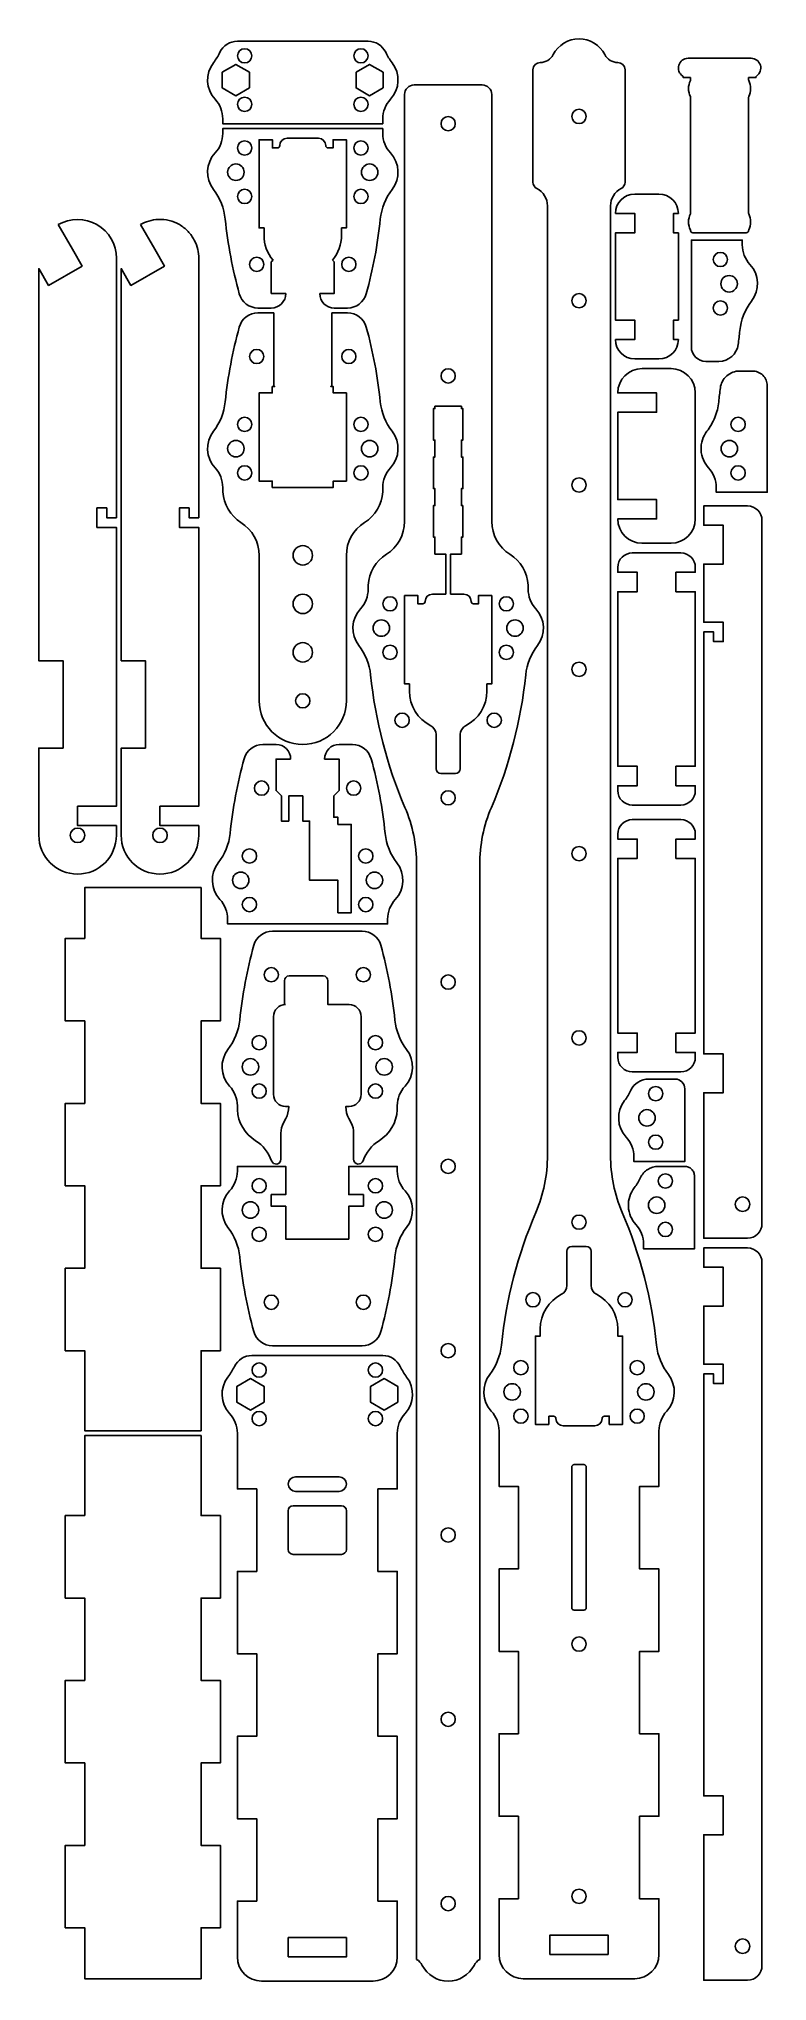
# Model space of a CAD drawing. Header units: millimetres. Extents: x 0 to 150, y 0 to 401.
import ezdxf

# ---------------------------------------------------------------- set-up
doc = ezdxf.new("R2010")
doc.units = ezdxf.units.MM
doc.layers.add('Layer_1', color=7, linetype='CONTINUOUS')

msp = doc.modelspace()

# ---------------------------------------------------------------- linework, layer by layer
at = {"layer": 'Layer_1', "color": 7}
for points in [[(41.012996, 400.049984), (68.015196, 400.049984)], [(147.01409, 396.549984), (140.51409, 396.549984), (134.01409, 396.549984)], [(102.0141, 371.008984), (102.0141, 394.172984)], [(121.0141, 394.172984), (121.0141, 371.008984)], [(133.0141, 392.706084), (133.0141, 392.549984), (134.5141, 392.549984), (134.5141, 392.049984)], [(146.5141, 392.049984), (146.5141, 392.549984), (148.0141, 392.549984), (148.0141, 392.706084)], [(75.514096, 389.049984), (75.514096, 301.049984)], [(91.5141, 391.049984), (77.514096, 391.049984)], [(93.5141, 301.049984), (93.5141, 389.049984)], [(134.5141, 388.549984), (134.5141, 364.549984)], [(146.5141, 364.549984), (146.5141, 388.549984)], [(71.014096, 384.049984), (71.014096, 383.049984), (38.014096, 383.049984), (38.014096, 384.049984)], [(38.014096, 381.049984), (38.014096, 382.049984), (71.014096, 382.049984), (71.014096, 381.049984)], [(49.264096, 378.049984), (48.264096, 378.049984), (48.264096, 379.749984), (45.514096, 379.749984), (45.514096, 361.549984), (46.514096, 361.549984), (46.514096, 360.049984)], [(57.764096, 380.049984), (51.264096, 380.049984)], [(62.514096, 360.049984), (62.514096, 361.549984), (63.514096, 361.549984), (63.514096, 379.749984), (60.764096, 379.749984), (60.764096, 378.049984), (59.764096, 378.049984)], [(123.0141, 368.549984), (128.0141, 368.549984)], [(105.0141, 170.34968), (105.0141, 366.109984)], [(118.0141, 366.109984), (118.0141, 170.34968)], [(119.0141, 338.549984), (123.0141, 338.549984), (123.0141, 342.549984), (119.0141, 342.549984), (119.0141, 360.549984), (123.0141, 360.549984), (123.0141, 364.549984), (119.0141, 364.549984)], [(132.0141, 364.549984), (131.0141, 364.549984), (131.0141, 360.549984), (132.0141, 360.549984), (132.0141, 342.549984), (131.0141, 342.549984), (131.0141, 338.549984), (132.0141, 338.549984)], [(4.050006, 362.246184), (6.978206, 357.174384), (8.978209, 353.710284), (2.050006, 349.710284), (0.050006, 353.174384), (0.049986, 272.317984), (5.049986, 272.317984), (5.049986, 254.31798), (0.049986, 254.31798), (0.049986, 236.31798)], [(21.050006, 362.246184), (23.978206, 357.174384), (25.978209, 353.710284), (19.050006, 349.710284), (17.050006, 353.174384), (17.049986, 272.317984), (22.049986, 272.317984), (22.049986, 254.31798), (17.049986, 254.31798), (17.049986, 236.31798)], [(135.0141, 360.549984), (146.0141, 360.549984)], [(145.1891, 358.049984), (145.1891, 359.049984), (134.6891, 359.049984), (134.6891, 337.049984)], [(16.049986, 236.31788), (16.049986, 238.31788), (8.049982, 238.31788), (8.049983, 242.31788), (16.049986, 242.31788), (16.049996, 299.817934), (12.049996, 299.817934), (12.049996, 303.817934), (14.049996, 303.817934), (14.049996, 301.817934), (16.049996, 301.817934), (16.050006, 355.317884)], [(33.049986, 236.31788), (33.049986, 238.31788), (25.049982, 238.31788), (25.049983, 242.31788), (33.049986, 242.31788), (33.049996, 299.817934), (29.049996, 299.817934), (29.049996, 303.817934), (31.049996, 303.817934), (31.049996, 301.817934), (33.049996, 301.817934), (33.050006, 355.317884)], [(48.379386, 354.915274), (48.014096, 354.549984), (48.014096, 348.049984), (51.014096, 348.049984)], [(58.014096, 348.049984), (61.014096, 348.049984), (61.014096, 354.549984), (60.648806, 354.915274)], [(48.014096, 345.049984), (45.270456, 345.049984)], [(63.757736, 345.049984), (61.014096, 345.049984)], [(45.270456, 344.049984), (48.514096, 344.049984), (48.514096, 328.900984), (48.714096, 328.900984), (48.714096, 328.849984), (48.214096, 328.849984), (48.214096, 327.549984), (45.514096, 327.549984), (45.514096, 309.349984), (48.214096, 309.349984), (48.214096, 308.049984), (60.814096, 308.049984), (60.814096, 309.349984), (63.514096, 309.349984), (63.514096, 327.549984), (60.814096, 327.549984), (60.814096, 328.849984), (60.314096, 328.849984), (60.314096, 328.900984), (60.514096, 328.900984), (60.514096, 344.049984), (63.757736, 344.049984)], [(128.0141, 334.549984), (123.0141, 334.549984)], [(124.5141, 332.549984), (124.5141, 332.549984), (130.5141, 332.549984), (130.5141, 332.549984)], [(137.6891, 334.049984), (140.38615, 334.049984)], [(139.8391, 308.049984), (139.8391, 307.049984), (150.3391, 307.049984), (150.3391, 329.049984)], [(147.3391, 332.049984), (144.64205, 332.049984)], [(87.564096, 304.304984), (87.264096, 304.304984), (87.264096, 304.804984), (87.264096, 307.804984), (87.564096, 307.804984), (87.564096, 314.304984), (87.264096, 314.304984), (87.264096, 314.804984), (87.264096, 317.804984), (87.564096, 317.804984), (87.564096, 324.304984), (87.264096, 324.304984), (87.264096, 324.804984), (81.764096, 324.804984), (81.764096, 324.294984), (81.464096, 324.294984), (81.464096, 317.804984), (81.764096, 317.804984), (81.764096, 314.804984), (81.764096, 314.304984), (81.764096, 314.294984), (81.464096, 314.294984), (81.464096, 307.804984), (81.764096, 307.804984), (81.764096, 304.804984), (81.764096, 304.304984), (81.764096, 304.294984), (81.464096, 304.294984), (81.464096, 297.804984), (81.764096, 297.804984), (81.764096, 294.305084), (84.014096, 294.305084), (84.014096, 286.049984), (81.264096, 286.049984)], [(119.5141, 301.549984), (119.5141, 301.549984), (127.5141, 301.549984), (127.5141, 305.549984), (119.5141, 305.549984), (119.5141, 323.549984), (127.5141, 323.549984), (127.5141, 327.549984), (119.5141, 327.549984), (119.5141, 327.549984)], [(135.5141, 327.549984), (135.5141, 327.549984), (135.5141, 301.549984)], [(38.014096, 307.175834), (38.014096, 308.049984)], [(71.014096, 308.049984), (71.014096, 307.175834)], [(87.764096, 286.049984), (85.014096, 286.049984), (85.014096, 294.305084), (87.264096, 294.305084), (87.264096, 297.804984), (87.564096, 297.804984), (87.564096, 304.304984)], [(146.2641, 153.25098), (137.2641, 153.25098), (137.2641, 183.25098), (141.2641, 183.25098), (141.2641, 191.25098), (137.2641, 191.25098), (137.2641, 278.250984), (139.2641, 278.250984), (139.2641, 276.250984), (141.2641, 276.250984), (141.2641, 280.250984), (137.2641, 280.250984), (137.2641, 292.250984), (141.2641, 292.250984), (141.2641, 300.250984), (137.2641, 300.250984), (137.2641, 304.250984), (146.2641, 304.250984)], [(149.2641, 301.250984), (149.2641, 156.25098)], [(130.5141, 296.549984), (130.5141, 296.549984), (124.5141, 296.549984), (124.5141, 296.549984)], [(45.514096, 264.049984), (45.514096, 294.049984)], [(63.514096, 294.049984), (63.514096, 264.049984)], [(132.5141, 294.549984), (122.5141, 294.549984)], [(119.5141, 291.549984), (119.5141, 290.549984), (123.5141, 290.549984), (123.5141, 286.549984), (119.5141, 286.549984), (119.5141, 250.54998), (123.5141, 250.54998), (123.5141, 246.54998), (119.5141, 246.54998), (119.5141, 245.54998)], [(135.5141, 245.54998), (135.5141, 246.54998), (131.5141, 246.54998), (131.5141, 250.54998), (135.5141, 250.54998), (135.5141, 286.549984), (131.5141, 286.549984), (131.5141, 290.549984), (135.5141, 290.549984), (135.5141, 291.549984)], [(68.014096, 287.924084), (68.014096, 287.049984)], [(79.264096, 284.049984), (78.264096, 284.049984), (78.264096, 285.749984), (75.514096, 285.749984), (75.514096, 267.549984), (76.514096, 267.549984), (76.514096, 266.049984)], [(92.5141, 266.049984), (92.5141, 267.549984), (93.5141, 267.549984), (93.5141, 285.749984), (90.7641, 285.749984), (90.7641, 284.049984), (89.7641, 284.049984)], [(101.0141, 287.049984), (101.0141, 287.924084)], [(82.014096, 257.119684), (82.014096, 250.04998)], [(87.014096, 250.04998), (87.014096, 257.119684)], [(46.270456, 255.049984), (49.014096, 255.049984)], [(62.014096, 255.049984), (64.757736, 255.049984)], [(52.014096, 252.04998), (49.014096, 252.04998), (49.014096, 245.54998), (50.114096, 244.44998), (50.114096, 239.24998), (51.614096, 239.24998), (51.614096, 244.44998), (54.514096, 244.44998), (54.514096, 239.24998), (55.914096, 239.24998), (55.914096, 227.04998), (61.764096, 227.04998), (61.764096, 220.34998), (64.514096, 220.34998), (64.514096, 238.54998), (61.764096, 238.54998), (61.764096, 240.04998), (60.914096, 240.04998), (60.914096, 244.44998), (62.014096, 245.54998), (62.014096, 252.04998), (59.014096, 252.04998)], [(83.014096, 249.04998), (86.014096, 249.04998)], [(122.5141, 242.54998), (132.5141, 242.54998)], [(119.5141, 236.54998), (119.5141, 235.54998), (123.5141, 235.54998), (123.5141, 231.54998), (119.5141, 231.54998), (119.5141, 195.54998), (123.5141, 195.54998), (123.5141, 191.54998), (119.5141, 191.54998), (119.5141, 190.54998)], [(132.5141, 239.54998), (122.5141, 239.54998)], [(135.5141, 190.54998), (135.5141, 191.54998), (131.5141, 191.54998), (131.5141, 195.54998), (135.5141, 195.54998), (135.5141, 231.54998), (131.5141, 231.54998), (131.5141, 235.54998), (135.5141, 235.54998), (135.5141, 236.54998)], [(78.014096, 230.25028), (78.014096, 4.52498)], [(91.0141, 4.52498), (91.0141, 230.25028)], [(72.014096, 219.04998), (72.014096, 218.04998), (39.014096, 218.04998), (39.014096, 219.04998)], [(48.270456, 216.57098), (66.757736, 216.57098)], [(50.714096, 206.32198), (50.714096, 201.42196), (50.974096, 201.42196)], [(58.714096, 207.32198), (51.714096, 207.32198)], [(64.054096, 201.42196), (63.514096, 201.42196), (59.714096, 201.42196), (59.714096, 206.32198)], [(48.474096, 198.92196), (48.474096, 182.92096)], [(66.554096, 182.92096), (66.554096, 198.92196)], [(122.5141, 187.54998), (132.5141, 187.54998)], [(131.3391, 186.04998), (125.83802, 186.04998)], [(41.014096, 179.69678), (41.014096, 180.57098)], [(50.974096, 180.42098), (51.614096, 180.42098), (51.614096, 180.32098)], [(63.414096, 180.32098), (63.414096, 180.42098), (64.054096, 180.42098)], [(74.014096, 180.57098), (74.014096, 179.69678)], [(122.8391, 170.04998), (122.8391, 170.04998), (122.8391, 169.04998), (133.3391, 169.04998), (133.3391, 184.04998)], [(51.014096, 177.92098), (50.543506, 177.03858)], [(64.484686, 177.03858), (64.014096, 177.92098)], [(50.014096, 174.92098), (50.014096, 169.52898)], [(65.014096, 169.52898), (65.014096, 174.92098)], [(41.014096, 167.04998), (41.014096, 168.04998), (51.014096, 168.04998), (51.014096, 162.24998), (48.014096, 162.24998), (48.014096, 159.84998), (51.014096, 159.84998), (51.014096, 153.04998), (64.014096, 153.04998), (64.014096, 159.84998), (67.014096, 159.84998), (67.014096, 162.24998), (64.014096, 162.24998), (64.014096, 168.04998), (74.014096, 168.04998), (74.014096, 167.04998)], [(124.8391, 152.04998), (124.8391, 152.04998), (124.8391, 151.04998), (135.3391, 151.04998), (135.3391, 166.04998)], [(133.3391, 168.04998), (127.83802, 168.04998)], [(109.0141, 143.48028), (109.0141, 150.54998)], [(110.0141, 151.54998), (113.0141, 151.54998)], [(114.0141, 150.54998), (114.0141, 143.48028)], [(146.2641, 0.25098), (137.2641, 0.25098), (137.2641, 30.25098), (141.2641, 30.25098), (141.2641, 38.25098), (137.2641, 38.25098), (137.2641, 125.25098), (139.2641, 125.25098), (139.2641, 123.25098), (141.2641, 123.25098), (141.2641, 127.25098), (137.2641, 127.25098), (137.2641, 139.25098), (141.2641, 139.25098), (141.2641, 147.25098), (137.2641, 147.25098), (137.2641, 151.25098), (146.2641, 151.25098)], [(149.2641, 148.25098), (149.2641, 3.25098)], [(105.2641, 116.54998), (105.2641, 114.84998), (102.5141, 114.84998), (102.5141, 133.04998), (103.5141, 133.04998), (103.5141, 134.54998)], [(119.5141, 134.54998), (119.5141, 133.04998), (120.5141, 133.04998), (120.5141, 114.84998), (117.7641, 114.84998), (117.7641, 116.54998), (116.7641, 116.54998)], [(44.012996, 129.04998), (71.015196, 129.04998)], [(66.757736, 131.04998), (48.270456, 131.04998)], [(106.2641, 116.54998), (105.2641, 116.54998)], [(41.014096, 5.04998), (41.014096, 16.54998), (41.214096, 16.54998), (44.814096, 16.54998), (45.014096, 16.54998), (45.014096, 33.34998), (45.014096, 33.54998), (44.814096, 33.54998), (41.214096, 33.54998), (41.014096, 33.54998), (41.014096, 50.54998), (41.214096, 50.54998), (44.814096, 50.54998), (45.014096, 50.54998), (45.014096, 67.34998), (45.014096, 67.54998), (44.814096, 67.54998), (41.214096, 67.54998), (41.014096, 67.54998), (41.014096, 84.54998), (41.214096, 84.54998), (44.814096, 84.54998), (45.014096, 84.54998), (45.014096, 101.34998), (45.014096, 101.54998), (44.814096, 101.54998), (41.214096, 101.54998), (41.014096, 101.54998), (41.014096, 113.04998)], [(74.014096, 113.04998), (74.014096, 101.54998), (73.814096, 101.54998), (70.214096, 101.54998), (70.014096, 101.54998), (70.014096, 101.34998), (70.014096, 84.54998), (70.214096, 84.54998), (73.814096, 84.54998), (74.014096, 84.54998), (74.014096, 67.54998), (73.814096, 67.54998), (70.214096, 67.54998), (70.014096, 67.54998), (70.014096, 67.34998), (70.014096, 50.54998), (70.214096, 50.54998), (73.814096, 50.54998), (74.014096, 50.54998), (74.014096, 33.54998), (73.814096, 33.54998), (70.214096, 33.54998), (70.014096, 33.54998), (70.014096, 33.34998), (70.014096, 16.54998), (70.214096, 16.54998), (73.814096, 16.54998), (74.014096, 16.54998), (74.014096, 5.04998)], [(95.0141, 5.54998), (95.0141, 17.04998), (95.2141, 17.04998), (98.8141, 17.04998), (99.0141, 17.04998), (99.0141, 33.84998), (99.0141, 34.04998), (98.8141, 34.04998), (95.2141, 34.04998), (95.0141, 34.04998), (95.0141, 51.04998), (95.2141, 51.04998), (98.8141, 51.04998), (99.0141, 51.04998), (99.0141, 67.84998), (99.0141, 68.04998), (98.8141, 68.04998), (95.2141, 68.04998), (95.0141, 68.04998), (95.0141, 85.04998), (95.2141, 85.04998), (98.8141, 85.04998), (99.0141, 85.04998), (99.0141, 101.84998), (99.0141, 102.04998), (98.8141, 102.04998), (95.2141, 102.04998), (95.0141, 102.04998), (95.0141, 113.54998)], [(114.7641, 114.54998), (108.2641, 114.54998)], [(128.0141, 113.54998), (128.0141, 102.04998), (127.8141, 102.04998), (124.2141, 102.04998), (124.0141, 102.04998), (124.0141, 101.84998), (124.0141, 85.04998), (124.2141, 85.04998), (127.8141, 85.04998), (128.0141, 85.04998), (128.0141, 68.04998), (127.8141, 68.04998), (124.2141, 68.04998), (124.0141, 68.04998), (124.0141, 67.84998), (124.0141, 51.04998), (124.2141, 51.04998), (127.8141, 51.04998), (128.0141, 51.04998), (128.0141, 34.04998), (127.8141, 34.04998), (124.2141, 34.04998), (124.0141, 34.04998), (124.0141, 33.84998), (124.0141, 17.04998), (124.2141, 17.04998), (127.8141, 17.04998), (128.0141, 17.04998), (128.0141, 5.54998)], [(110.0141, 106.04998), (110.0141, 77.04998)], [(112.5141, 106.54998), (110.5141, 106.54998)], [(113.0141, 77.04998), (113.0141, 106.04998)], [(62.014096, 104.04998), (53.014096, 104.04998)], [(53.014096, 101.04998), (62.014096, 101.04998)], [(51.514096, 89.04998), (51.514096, 97.04998)], [(52.514096, 98.04998), (62.514096, 98.04998)], [(63.514096, 97.04998), (63.514096, 89.04998)], [(62.514096, 88.04998), (52.514096, 88.04998)], [(110.5141, 76.54998), (112.5141, 76.54998)], [(69.014096, 0.04998), (46.014096, 0.04998)], [(123.0141, 0.54998), (100.0141, 0.54998)]]:
    msp.add_lwpolyline(points, dxfattribs=at)
for points in [[(43.514096, 390.433404), (43.514096, 393.666564), (40.714096, 395.283144), (37.914096, 393.666564), (37.914096, 390.433404), (40.714096, 388.816824)], [(71.114096, 390.433404), (71.114096, 393.666564), (68.314096, 395.283144), (65.514096, 393.666564), (65.514096, 390.433404), (68.314096, 388.816824)], [(41.758096, 300.831444)], [(67.270096, 300.831444)], [(5.514096, 130.04998), (5.514096, 147.04998), (9.514096, 147.04998), (9.514096, 164.04998), (5.514096, 164.04998), (5.514096, 181.04998), (9.514096, 181.04998), (9.514096, 198.04998), (5.514096, 198.04998), (5.514096, 215.04998), (9.514096, 215.04998), (9.514096, 225.54998), (33.514096, 225.54998), (33.514096, 215.04998), (37.514096, 215.04998), (37.514096, 198.04998), (33.514096, 198.04998), (33.514096, 181.04998), (37.514096, 181.04998), (37.514096, 164.04998), (33.514096, 164.04998), (33.514096, 147.04998), (37.514096, 147.04998), (37.514096, 130.04998), (33.514096, 130.04998), (33.514096, 113.54998), (9.514096, 113.54998), (9.514096, 130.04998)], [(122.22856, 183.77387)], [(124.22856, 165.77387)], [(46.514096, 119.43338), (46.514096, 122.66658), (43.714096, 124.28318), (40.914096, 122.66658), (40.914096, 119.43338), (43.714096, 117.81678)], [(74.114096, 119.43338), (74.114096, 122.66658), (71.314096, 124.28318), (68.514096, 122.66658), (68.514096, 119.43338), (71.314096, 117.81678)], [(9.514096, 96.04998), (9.514096, 112.54998), (33.514096, 112.54998), (33.514096, 96.04998), (37.514096, 96.04998), (37.514096, 79.04998), (33.514096, 79.04998), (33.514096, 62.04998), (37.514096, 62.04998), (37.514096, 45.04998), (33.514096, 45.04998), (33.514096, 28.04998), (37.514096, 28.04998), (37.514096, 11.04998), (33.514096, 11.04998), (33.514096, 0.54998), (9.514096, 0.54998), (9.514096, 11.04998), (5.514096, 11.04998), (5.514096, 28.04998), (9.514096, 28.04998), (9.514096, 45.04998), (5.514096, 45.04998), (5.514096, 62.04998), (9.514096, 62.04998), (9.514096, 79.04998), (5.514096, 79.04998), (5.514096, 96.04998)], [(51.514096, 5.04998), (51.514096, 9.04998), (63.514096, 9.04998), (63.514096, 5.04998)], [(105.5141, 5.54998), (105.5141, 9.54998), (117.5141, 9.54998), (117.5141, 5.54998)]]:
    msp.add_lwpolyline(points, close=True, dxfattribs=at)
for points in [[(106.18077, 397.298984), (107.20981, 399.294984), (109.26789, 400.549984), (111.5141, 400.549984)], [(111.5141, 400.549984), (113.76031, 400.549984), (115.81839, 399.294984), (116.84743, 397.298984)], [(36.080296, 395.620804), (36.595996, 396.289914), (37.039496, 397.011614), (37.403596, 397.773874)], [(37.403596, 397.773874), (38.067796, 399.164574), (39.471796, 400.049984), (41.012996, 400.049984)], [(41.039096, 397.049984), (41.039096, 397.864604), (41.699496, 398.524984), (42.514096, 398.524984)], [(42.514096, 395.574984), (41.699496, 395.574984), (41.039096, 396.235364), (41.039096, 397.049984)], [(42.514096, 398.524984), (43.328696, 398.524984), (43.989096, 397.864604), (43.989096, 397.049984)], [(43.989096, 397.049984), (43.989096, 396.235364), (43.328696, 395.574984), (42.514096, 395.574984)], [(65.039096, 397.049984), (65.039096, 397.864604), (65.699496, 398.524984), (66.514096, 398.524984)], [(66.514096, 395.574984), (65.699496, 395.574984), (65.039096, 396.235364), (65.039096, 397.049984)], [(66.514096, 398.524984), (67.328696, 398.524984), (67.989096, 397.864604), (67.989096, 397.049984)], [(67.989096, 397.049984), (67.989096, 396.235364), (67.328696, 395.574984), (66.514096, 395.574984)], [(68.015196, 400.049984), (69.556396, 400.049984), (70.960396, 399.164574), (71.624596, 397.773874)], [(71.624596, 397.773874), (71.988696, 397.011614), (72.432196, 396.289914), (72.947896, 395.620804)], [(103.5141, 395.672984), (104.63721, 395.672984), (105.66625, 396.299984), (106.18077, 397.298984)], [(116.84743, 397.298984), (117.36195, 396.299984), (118.39099, 395.672984), (119.5141, 395.672984)], [(134.01409, 396.549984), (133.12866, 396.549984), (132.34862, 395.967784), (132.09673, 395.118984)], [(148.93145, 395.118984), (148.67956, 395.967784), (147.89952, 396.549984), (147.01409, 396.549984)], [(36.419196, 388.077984), (34.481696, 390.173054), (34.338496, 393.360404), (36.080296, 395.620804)], [(72.947896, 395.620804), (74.689696, 393.360404), (74.546496, 390.173054), (72.608996, 388.077984)], [(102.0141, 394.172984), (102.0141, 395.001984), (102.68567, 395.672984), (103.5141, 395.672984)], [(119.5141, 395.672984), (120.34253, 395.672984), (121.0141, 395.001984), (121.0141, 394.172984)], [(132.09673, 395.118984), (131.84484, 394.270084), (132.18103, 393.356684), (132.92318, 392.873684)], [(132.92318, 392.873684), (132.97988, 392.836784), (133.01408, 392.773684), (133.01408, 392.706084)], [(148.0141, 392.706084), (148.0141, 392.773684), (148.0483, 392.836784), (148.105, 392.873684)], [(148.105, 392.873684), (148.84711, 393.356684), (149.18334, 394.270084), (148.93145, 395.118984)], [(41.039096, 387.049984), (41.039096, 387.864604), (41.699496, 388.524984), (42.514096, 388.524984)], [(42.514096, 388.524984), (43.328696, 388.524984), (43.989096, 387.864604), (43.989096, 387.049984)], [(65.039096, 387.049984), (65.039096, 387.864604), (65.699496, 388.524984), (66.514096, 388.524984)], [(66.514096, 388.524984), (67.328696, 388.524984), (67.989096, 387.864604), (67.989096, 387.049984)], [(77.514096, 391.049984), (76.409526, 391.049984), (75.514096, 390.154984), (75.514096, 389.049984)], [(93.5141, 389.049984), (93.5141, 390.154984), (92.61867, 391.049984), (91.5141, 391.049984)], [(134.4942, 391.963084), (133.98735, 390.912284), (133.98735, 389.687684), (134.4942, 388.636884)], [(134.5141, 392.049984), (134.5141, 392.019884), (134.5071, 391.990184), (134.4942, 391.963084)], [(134.4942, 388.636884), (134.5073, 388.609784), (134.5141, 388.580084), (134.5141, 388.549984)], [(146.534, 391.963084), (146.5209, 391.990184), (146.5141, 392.019884), (146.5141, 392.049984)], [(146.5141, 388.549984), (146.5141, 388.580084), (146.5211, 388.609784), (146.534, 388.636884)], [(146.534, 388.636884), (147.04085, 389.687684), (147.04085, 390.912284), (146.534, 391.963084)], [(38.014096, 384.049984), (38.002696, 385.544414), (37.433996, 386.980794), (36.419196, 388.077984)], [(42.514096, 385.574984), (41.699496, 385.574984), (41.039096, 386.235364), (41.039096, 387.049984)], [(43.989096, 387.049984), (43.989096, 386.235364), (43.328696, 385.574984), (42.514096, 385.574984)], [(66.514096, 385.574984), (65.699496, 385.574984), (65.039096, 386.235364), (65.039096, 387.049984)], [(67.989096, 387.049984), (67.989096, 386.235364), (67.328696, 385.574984), (66.514096, 385.574984)], [(72.608996, 388.077984), (71.594196, 386.980794), (71.025496, 385.544414), (71.014096, 384.049984)], [(83.039096, 383.049984), (83.039096, 383.864984), (83.699476, 384.524984), (84.514096, 384.524984)], [(84.514096, 384.524984), (85.328716, 384.524984), (85.989096, 383.864984), (85.989096, 383.049984)], [(110.0391, 384.549984), (110.0391, 385.364984), (110.69948, 386.024984), (111.5141, 386.024984)], [(111.5141, 383.074984), (110.69948, 383.074984), (110.0391, 383.734984), (110.0391, 384.549984)], [(111.5141, 386.024984), (112.32872, 386.024984), (112.9891, 385.364984), (112.9891, 384.549984)], [(112.9891, 384.549984), (112.9891, 383.734984), (112.32872, 383.074984), (111.5141, 383.074984)], [(36.419196, 377.021984), (37.433996, 378.119184), (38.002696, 379.555584), (38.014096, 381.049984)], [(71.014096, 381.049984), (71.025496, 379.555584), (71.594196, 378.119184), (72.608996, 377.021984)], [(84.514096, 381.574984), (83.699476, 381.574984), (83.039096, 382.234984), (83.039096, 383.049984)], [(85.989096, 383.049984), (85.989096, 382.234984), (85.328716, 381.574984), (84.514096, 381.574984)], [(36.080296, 369.479164), (34.338496, 371.739564), (34.481696, 374.926884), (36.419196, 377.021984)], [(41.039096, 378.049984), (41.039096, 378.864584), (41.699496, 379.524984), (42.514096, 379.524984)], [(42.514096, 376.574984), (41.699496, 376.574984), (41.039096, 377.235384), (41.039096, 378.049984)], [(42.514096, 379.524984), (43.328696, 379.524984), (43.989096, 378.864584), (43.989096, 378.049984)], [(43.989096, 378.049984), (43.989096, 377.235384), (43.328696, 376.574984), (42.514096, 376.574984)], [(49.764096, 378.549984), (49.764096, 378.273884), (49.540236, 378.049984), (49.264096, 378.049984)], [(51.264096, 380.049984), (50.435666, 380.049984), (49.764096, 379.378384), (49.764096, 378.549984)], [(59.264096, 378.549984), (59.264096, 379.378384), (58.592526, 380.049984), (57.764096, 380.049984)], [(59.764096, 378.049984), (59.487956, 378.049984), (59.264096, 378.273884), (59.264096, 378.549984)], [(65.039096, 378.049984), (65.039096, 378.864584), (65.699496, 379.524984), (66.514096, 379.524984)], [(66.514096, 376.574984), (65.699496, 376.574984), (65.039096, 377.235384), (65.039096, 378.049984)], [(66.514096, 379.524984), (67.328696, 379.524984), (67.989096, 378.864584), (67.989096, 378.049984)], [(67.989096, 378.049984), (67.989096, 377.235384), (67.328696, 376.574984), (66.514096, 376.574984)], [(72.608996, 377.021984), (74.546496, 374.926884), (74.689696, 371.739564), (72.947896, 369.479164)], [(39.014096, 373.049984), (39.014096, 373.988884), (39.775196, 374.749984), (40.714096, 374.749984)], [(40.714096, 371.349984), (39.775196, 371.349984), (39.014096, 372.111104), (39.014096, 373.049984)], [(40.714096, 374.749984), (41.652996, 374.749984), (42.414096, 373.988884), (42.414096, 373.049984)], [(42.414096, 373.049984), (42.414096, 372.111104), (41.652996, 371.349984), (40.714096, 371.349984)], [(66.614096, 373.049984), (66.614096, 373.988884), (67.375196, 374.749984), (68.314096, 374.749984)], [(68.314096, 371.349984), (67.375196, 371.349984), (66.614096, 372.111104), (66.614096, 373.049984)], [(68.314096, 374.749984), (69.252996, 374.749984), (70.014096, 373.988884), (70.014096, 373.049984)], [(70.014096, 373.049984), (70.014096, 372.111104), (69.252996, 371.349984), (68.314096, 371.349984)], [(38.511696, 363.387054), (38.282796, 365.604154), (37.440796, 367.713674), (36.080296, 369.479164)], [(41.039096, 368.049984), (41.039096, 368.864604), (41.699496, 369.524984), (42.514096, 369.524984)], [(42.514096, 369.524984), (43.328696, 369.524984), (43.989096, 368.864604), (43.989096, 368.049984)], [(65.039096, 368.049984), (65.039096, 368.864604), (65.699496, 369.524984), (66.514096, 369.524984)], [(66.514096, 369.524984), (67.328696, 369.524984), (67.989096, 368.864604), (67.989096, 368.049984)], [(72.947896, 369.479164), (71.587396, 367.713674), (70.745396, 365.604154), (70.516496, 363.387054)], [(102.83228, 369.672984), (102.33016, 369.928984), (102.0141, 370.444984), (102.0141, 371.008984)], [(105.0141, 366.109984), (105.0141, 367.612984), (104.17127, 368.989984), (102.83228, 369.672984)], [(120.19592, 369.672984), (118.85693, 368.989984), (118.0141, 367.612984), (118.0141, 366.109984)], [(119.0141, 364.549984), (119.0141, 366.759084), (120.80496, 368.549984), (123.0141, 368.549984)], [(121.0141, 371.008984), (121.0141, 370.444984), (120.69804, 369.928984), (120.19592, 369.672984)], [(128.0141, 368.549984), (130.22324, 368.549984), (132.0141, 366.759084), (132.0141, 364.549984)], [(42.514096, 366.574984), (41.699496, 366.574984), (41.039096, 367.235364), (41.039096, 368.049984)], [(43.989096, 368.049984), (43.989096, 367.235364), (43.328696, 366.574984), (42.514096, 366.574984)], [(66.514096, 366.574984), (65.699496, 366.574984), (65.039096, 367.235364), (65.039096, 368.049984)], [(67.989096, 368.049984), (67.989096, 367.235364), (67.328696, 366.574984), (66.514096, 366.574984)], [(134.4942, 364.463084), (133.98735, 363.412284), (133.98735, 362.187684), (134.4942, 361.136884)], [(134.5141, 364.549984), (134.5141, 364.519884), (134.5071, 364.490184), (134.4942, 364.463084)], [(146.534, 364.463084), (146.5209, 364.490184), (146.5141, 364.519884), (146.5141, 364.549984)], [(146.534, 361.136884), (147.04085, 362.187684), (147.04085, 363.412284), (146.534, 364.463084)], [(12.050006, 362.246184), (9.574796, 363.675184), (6.525216, 363.675184), (4.050006, 362.246184)], [(16.050006, 355.317884), (16.050006, 358.176084), (14.525216, 360.817084), (12.050006, 362.246184)], [(24.742315, 363.311984), (23.317006, 363.258284), (22.045156, 362.823384), (21.050006, 362.246184)], [(26.927556, 363.094484), (26.194324, 363.271884), (25.452132, 363.339684), (24.742315, 363.311984)], [(29.050006, 362.246184), (28.383446, 362.631484), (27.660636, 362.917984), (26.927556, 363.094484)], [(30.845926, 360.832184), (30.326536, 361.378784), (29.717036, 361.861584), (29.050006, 362.246184)], [(32.126926, 359.048484), (31.796006, 359.677084), (31.366156, 360.285884), (30.845926, 360.832184)], [(41.415096, 347.984184), (40.020496, 353.028784), (39.049296, 358.180924), (38.511696, 363.387054)], [(70.516496, 363.387054), (69.978896, 358.180924), (69.007696, 353.028784), (67.613096, 347.984184)], [(134.4942, 361.136884), (134.5073, 361.109784), (134.5141, 361.080084), (134.5141, 361.049984)], [(134.5141, 361.049984), (134.5141, 360.773884), (134.73796, 360.549984), (135.0141, 360.549984)], [(146.0141, 360.549984), (146.29024, 360.549984), (146.5141, 360.773884), (146.5141, 361.049984)], [(146.5141, 361.049984), (146.5141, 361.080084), (146.5211, 361.109784), (146.534, 361.136884)], [(33.050006, 355.317884), (33.052306, 356.468384), (32.793006, 357.787284), (32.126926, 359.048484)], [(46.514096, 360.049984), (46.514096, 358.172564), (47.174376, 356.354944), (48.379386, 354.915274)], [(60.648806, 354.915274), (61.853816, 356.354944), (62.514096, 358.172564), (62.514096, 360.049984)], [(139.2141, 355.049984), (139.2141, 355.864604), (139.87448, 356.524984), (140.6891, 356.524984)], [(140.6891, 356.524984), (141.50372, 356.524984), (142.1641, 355.864604), (142.1641, 355.049984)], [(146.78395, 354.021984), (145.76924, 355.119174), (145.20052, 356.555584), (145.1891, 358.049984)], [(43.539096, 354.049984), (43.539096, 354.864604), (44.199496, 355.524984), (45.014096, 355.524984)], [(45.014096, 352.574984), (44.199496, 352.574984), (43.539096, 353.235384), (43.539096, 354.049984)], [(45.014096, 355.524984), (45.828716, 355.524984), (46.489096, 354.864604), (46.489096, 354.049984)], [(46.489096, 354.049984), (46.489096, 353.235384), (45.828716, 352.574984), (45.014096, 352.574984)], [(62.539096, 354.049984), (62.539096, 354.864604), (63.199476, 355.524984), (64.014096, 355.524984)], [(64.014096, 352.574984), (63.199476, 352.574984), (62.539096, 353.235384), (62.539096, 354.049984)], [(64.014096, 355.524984), (64.828696, 355.524984), (65.489096, 354.864604), (65.489096, 354.049984)], [(65.489096, 354.049984), (65.489096, 353.235384), (64.828696, 352.574984), (64.014096, 352.574984)], [(140.6891, 353.574984), (139.87448, 353.574984), (139.2141, 354.235364), (139.2141, 355.049984)], [(142.1641, 355.049984), (142.1641, 354.235364), (141.50372, 353.574984), (140.6891, 353.574984)], [(147.12286, 346.479166), (148.86474, 348.739564), (148.72153, 351.926914), (146.78395, 354.021984)], [(140.7891, 350.049984), (140.7891, 350.988864), (141.55022, 351.749984), (142.4891, 351.749984)], [(142.4891, 348.349984), (141.55022, 348.349984), (140.7891, 349.111104), (140.7891, 350.049984)], [(142.4891, 351.749984), (143.42798, 351.749984), (144.1891, 350.988864), (144.1891, 350.049984)], [(144.1891, 350.049984), (144.1891, 349.111104), (143.42798, 348.349984), (142.4891, 348.349984)], [(45.270456, 345.049984), (43.471796, 345.049984), (41.894296, 346.250484), (41.415096, 347.984184)], [(51.014096, 348.049984), (51.014096, 346.393084), (49.670946, 345.049984), (48.014096, 345.049984)], [(61.014096, 345.049984), (59.357246, 345.049984), (58.014096, 346.393084), (58.014096, 348.049984)], [(67.613096, 347.984184), (67.133896, 346.250484), (65.556396, 345.049984), (63.757736, 345.049984)], [(110.0391, 346.549984), (110.0391, 347.364984), (110.69948, 348.024984), (111.5141, 348.024984)], [(111.5141, 345.074984), (110.69948, 345.074984), (110.0391, 345.734984), (110.0391, 346.549984)], [(111.5141, 348.024984), (112.32872, 348.024984), (112.9891, 347.364984), (112.9891, 346.549984)], [(112.9891, 346.549984), (112.9891, 345.734984), (112.32872, 345.074984), (111.5141, 345.074984)], [(139.2141, 345.049984), (139.2141, 345.864604), (139.87448, 346.524984), (140.6891, 346.524984)], [(140.6891, 343.574984), (139.87448, 343.574984), (139.2141, 344.235364), (139.2141, 345.049984)], [(140.6891, 346.524984), (141.50372, 346.524984), (142.1641, 345.864604), (142.1641, 345.049984)], [(142.1641, 345.049984), (142.1641, 344.235364), (141.50372, 343.574984), (140.6891, 343.574984)], [(144.69149, 340.387054), (144.92045, 342.604154), (145.76236, 344.713674), (147.12286, 346.479166)], [(38.511696, 325.712884), (39.049296, 330.919084), (40.020496, 336.071184), (41.415096, 341.115784)], [(41.415096, 341.115784), (41.894296, 342.849484), (43.471796, 344.049984), (45.270456, 344.049984)], [(63.757736, 344.049984), (65.556396, 344.049984), (67.133896, 342.849484), (67.613096, 341.115784)], [(67.613096, 341.115784), (69.007696, 336.071184), (69.978896, 330.919084), (70.516496, 325.712884)], [(43.539096, 335.049984), (43.539096, 335.864584), (44.199496, 336.524984), (45.014096, 336.524984)], [(45.014096, 336.524984), (45.828716, 336.524984), (46.489096, 335.864584), (46.489096, 335.049984)], [(62.539096, 335.049984), (62.539096, 335.864584), (63.199476, 336.524984), (64.014096, 336.524984)], [(64.014096, 336.524984), (64.828696, 336.524984), (65.489096, 335.864584), (65.489096, 335.049984)], [(123.0141, 334.549984), (120.80496, 334.549984), (119.0141, 336.340884), (119.0141, 338.549984)], [(132.0141, 338.549984), (132.0141, 336.340884), (130.22324, 334.549984), (128.0141, 334.549984)], [(134.6891, 337.049984), (134.6891, 335.393084), (136.03225, 334.049984), (137.6891, 334.049984)], [(140.38615, 334.049984), (142.38932, 334.049984), (144.08361, 335.531784), (144.35049, 337.517064)], [(144.35049, 337.517064), (144.47885, 338.471924), (144.59253, 339.428704), (144.69149, 340.387054)], [(45.014096, 333.574984), (44.199496, 333.574984), (43.539096, 334.235384), (43.539096, 335.049984)], [(46.489096, 335.049984), (46.489096, 334.235384), (45.828716, 333.574984), (45.014096, 333.574984)], [(64.014096, 333.574984), (63.199476, 333.574984), (62.539096, 334.235384), (62.539096, 335.049984)], [(65.489096, 335.049984), (65.489096, 334.235384), (64.828696, 333.574984), (64.014096, 333.574984)], [(83.039096, 331.049984), (83.039096, 331.864984), (83.699476, 332.524984), (84.514096, 332.524984)], [(84.514096, 332.524984), (85.328716, 332.524984), (85.989096, 331.864984), (85.989096, 331.049984)], [(119.5141, 327.549984), (119.5141, 330.311384), (121.75268, 332.549984), (124.5141, 332.549984)], [(130.5141, 332.549984), (133.27552, 332.549984), (135.5141, 330.311384), (135.5141, 327.549984)], [(84.514096, 329.574984), (83.699476, 329.574984), (83.039096, 330.234984), (83.039096, 331.049984)], [(85.989096, 331.049984), (85.989096, 330.234984), (85.328716, 329.574984), (84.514096, 329.574984)], [(140.67771, 328.582904), (140.54935, 327.627984), (140.43568, 326.671324), (140.33671, 325.712914)], [(141.09581, 329.900484), (140.8715, 329.471324), (140.73571, 329.017554), (140.67771, 328.582904)], [(142.00877, 331.060984), (141.63119, 330.731584), (141.31895, 330.329484), (141.09581, 329.900484)], [(143.28056, 331.811184), (142.82559, 331.647184), (142.38552, 331.391284), (142.00877, 331.060984)], [(144.64205, 332.049984), (144.20355, 332.050384), (143.73573, 331.976284), (143.28056, 331.811184)], [(148.44338, 331.839384), (148.07372, 331.986084), (147.69223, 332.050384), (147.3391, 332.049984)], [(149.46042, 331.171284), (149.16779, 331.464884), (148.81282, 331.693884), (148.44338, 331.839384)], [(150.12846, 330.154284), (149.983, 330.523684), (149.75403, 330.878684), (149.46042, 331.171284)], [(150.3391, 329.049984), (150.3391, 329.403114), (150.2752, 329.784584), (150.12846, 330.154284)], [(36.080296, 319.620784), (37.440796, 321.386284), (38.282796, 323.495784), (38.511696, 325.712884)], [(70.516496, 325.712884), (70.745396, 323.495784), (71.587396, 321.386284), (72.947896, 319.620784)], [(140.33671, 325.712914), (140.22504, 324.625484), (139.95908, 323.532504), (139.54535, 322.497504)], [(41.039096, 321.049984), (41.039096, 321.864584), (41.699496, 322.524984), (42.514096, 322.524984)], [(42.514096, 319.574984), (41.699496, 319.574984), (41.039096, 320.235384), (41.039096, 321.049984)], [(42.514096, 322.524984), (43.328696, 322.524984), (43.989096, 321.864584), (43.989096, 321.049984)], [(43.989096, 321.049984), (43.989096, 320.235384), (43.328696, 319.574984), (42.514096, 319.574984)], [(65.039096, 321.049984), (65.039096, 321.864584), (65.699496, 322.524984), (66.514096, 322.524984)], [(66.514096, 319.574984), (65.699496, 319.574984), (65.039096, 320.235384), (65.039096, 321.049984)], [(66.514096, 322.524984), (67.328696, 322.524984), (67.989096, 321.864584), (67.989096, 321.049984)], [(67.989096, 321.049984), (67.989096, 320.235384), (67.328696, 319.574984), (66.514096, 319.574984)], [(139.54535, 322.497504), (139.13276, 321.462054), (138.57309, 320.486301), (137.90534, 319.620802)], [(142.8641, 321.049984), (142.8641, 321.864604), (143.52448, 322.524984), (144.3391, 322.524984)], [(144.3391, 319.574984), (143.52448, 319.574984), (142.8641, 320.235364), (142.8641, 321.049984)], [(144.3391, 322.524984), (145.15372, 322.524984), (145.8141, 321.864604), (145.8141, 321.049984)], [(145.8141, 321.049984), (145.8141, 320.235364), (145.15372, 319.574984), (144.3391, 319.574984)], [(36.419196, 312.077984), (34.481696, 314.173084), (34.338496, 317.360384), (36.080296, 319.620784)], [(39.014096, 316.049984), (39.014096, 316.988884), (39.775196, 317.749984), (40.714096, 317.749984)], [(40.714096, 317.749984), (41.652996, 317.749984), (42.414096, 316.988884), (42.414096, 316.049984)], [(66.614096, 316.049984), (66.614096, 316.988884), (67.375196, 317.749984), (68.314096, 317.749984)], [(68.314096, 317.749984), (69.252996, 317.749984), (70.014096, 316.988884), (70.014096, 316.049984)], [(72.947896, 319.620784), (74.689696, 317.360384), (74.546496, 314.173084), (72.608996, 312.077984)], [(136.98049, 317.873284), (136.76454, 317.217754), (136.66212, 316.500404), (136.695, 315.787394)], [(137.90534, 319.620802), (137.52111, 319.123153), (137.19538, 318.529954), (136.98049, 317.873284)], [(140.8391, 316.049984), (140.8391, 316.988864), (141.60022, 317.749984), (142.5391, 317.749984)], [(142.5391, 317.749984), (143.47798, 317.749984), (144.2391, 316.988864), (144.2391, 316.049984)], [(40.714096, 314.349984), (39.775196, 314.349984), (39.014096, 315.111084), (39.014096, 316.049984)], [(42.414096, 316.049984), (42.414096, 315.111084), (41.652996, 314.349984), (40.714096, 314.349984)], [(41.039096, 311.049984), (41.039096, 311.864584), (41.699496, 312.524984), (42.514096, 312.524984)], [(42.514096, 312.524984), (43.328696, 312.524984), (43.989096, 311.864584), (43.989096, 311.049984)], [(65.039096, 311.049984), (65.039096, 311.864584), (65.699496, 312.524984), (66.514096, 312.524984)], [(66.514096, 312.524984), (67.328696, 312.524984), (67.989096, 311.864584), (67.989096, 311.049984)], [(68.314096, 314.349984), (67.375196, 314.349984), (66.614096, 315.111084), (66.614096, 316.049984)], [(70.014096, 316.049984), (70.014096, 315.111084), (69.252996, 314.349984), (68.314096, 314.349984)], [(136.695, 315.787394), (136.7262, 315.074314), (136.89254, 314.369034), (137.16641, 313.735524)], [(137.16641, 313.735524), (137.43932, 313.100764), (137.81694, 312.539174), (138.24425, 312.077984)], [(142.5391, 314.349984), (141.60022, 314.349984), (140.8391, 315.111104), (140.8391, 316.049984)], [(144.2391, 316.049984), (144.2391, 315.111104), (143.47798, 314.349984), (142.5391, 314.349984)], [(142.8641, 311.049984), (142.8641, 311.864604), (143.52448, 312.524984), (144.3391, 312.524984)], [(144.3391, 312.524984), (145.15372, 312.524984), (145.8141, 311.864604), (145.8141, 311.049984)], [(38.014096, 308.049984), (38.002696, 309.544414), (37.433996, 310.980784), (36.419196, 312.077984)], [(42.514096, 309.574984), (41.699496, 309.574984), (41.039096, 310.235384), (41.039096, 311.049984)], [(43.989096, 311.049984), (43.989096, 310.235384), (43.328696, 309.574984), (42.514096, 309.574984)], [(66.514096, 309.574984), (65.699496, 309.574984), (65.039096, 310.235384), (65.039096, 311.049984)], [(67.989096, 311.049984), (67.989096, 310.235384), (67.328696, 309.574984), (66.514096, 309.574984)], [(72.608996, 312.077984), (71.594196, 310.980784), (71.025496, 309.544414), (71.014096, 308.049984)], [(110.0391, 308.549984), (110.0391, 309.364984), (110.69948, 310.024984), (111.5141, 310.024984)], [(111.5141, 307.074984), (110.69948, 307.074984), (110.0391, 307.734984), (110.0391, 308.549984)], [(111.5141, 310.024984), (112.32872, 310.024984), (112.9891, 309.364984), (112.9891, 308.549984)], [(112.9891, 308.549984), (112.9891, 307.734984), (112.32872, 307.074984), (111.5141, 307.074984)], [(138.24425, 312.077984), (138.73511, 311.548684), (139.14355, 310.908414), (139.41791, 310.212954)], [(139.41791, 310.212954), (139.69401, 309.518184), (139.83457, 308.771884), (139.8391, 308.049984)], [(144.3391, 309.574984), (143.52448, 309.574984), (142.8641, 310.235364), (142.8641, 311.049984)], [(145.8141, 311.049984), (145.8141, 310.235364), (145.15372, 309.574984), (144.3391, 309.574984)], [(41.758096, 300.831444), (39.552696, 302.211644), (38.156196, 304.578054), (38.014096, 307.175834)], [(71.014096, 307.175834), (70.871996, 304.578054), (69.475496, 302.211644), (67.270096, 300.831444)], [(45.514096, 294.049984), (45.514096, 296.806614), (44.094896, 299.369044), (41.758096, 300.831444)], [(67.270096, 300.831444), (64.933296, 299.369044), (63.514096, 296.806614), (63.514096, 294.049984)], [(75.514096, 301.049984), (75.514096, 298.292984), (74.094896, 295.730984), (71.758096, 294.268484)], [(97.2701, 294.268484), (94.9333, 295.730984), (93.5141, 298.292984), (93.5141, 301.049984)], [(124.5141, 296.549984), (121.75268, 296.549984), (119.5141, 298.788584), (119.5141, 301.549984)], [(135.5141, 301.549984), (135.5141, 298.788584), (133.27552, 296.549984), (130.5141, 296.549984)], [(146.2641, 304.250984), (147.92095, 304.250984), (149.2641, 302.907784), (149.2641, 301.250984)], [(52.514096, 294.049984), (52.514096, 295.154554), (53.409526, 296.049984), (54.514096, 296.049984)], [(54.514096, 292.049984), (53.409526, 292.049984), (52.514096, 292.945414), (52.514096, 294.049984)], [(54.514096, 296.049984), (55.618666, 296.049984), (56.514096, 295.154554), (56.514096, 294.049984)], [(56.514096, 294.049984), (56.514096, 292.945414), (55.618666, 292.049984), (54.514096, 292.049984)], [(71.758096, 294.268484), (69.552696, 292.888284), (68.156196, 290.521884), (68.014096, 287.924084)], [(101.0141, 287.924084), (100.872, 290.521884), (99.4755, 292.888284), (97.2701, 294.268484)], [(122.5141, 294.549984), (120.85725, 294.549984), (119.5141, 293.206884), (119.5141, 291.549984)], [(135.5141, 291.549984), (135.5141, 293.206884), (134.17095, 294.549984), (132.5141, 294.549984)], [(52.514096, 284.049984), (52.514096, 285.154584), (53.409526, 286.049984), (54.514096, 286.049984)], [(54.514096, 286.049984), (55.618666, 286.049984), (56.514096, 285.154584), (56.514096, 284.049984)], [(68.014096, 287.049984), (68.002696, 285.555584), (67.433996, 284.119184), (66.419196, 283.021984)], [(71.039096, 284.049984), (71.039096, 284.864584), (71.699496, 285.524984), (72.514096, 285.524984)], [(72.514096, 285.524984), (73.328696, 285.524984), (73.989096, 284.864584), (73.989096, 284.049984)], [(79.764096, 284.549984), (79.764096, 284.273884), (79.540236, 284.049984), (79.264096, 284.049984)], [(81.264096, 286.049984), (80.435666, 286.049984), (79.764096, 285.378384), (79.764096, 284.549984)], [(89.2641, 284.549984), (89.2641, 285.378384), (88.59253, 286.049984), (87.764096, 286.049984)], [(89.7641, 284.049984), (89.48796, 284.049984), (89.2641, 284.273884), (89.2641, 284.549984)], [(95.0391, 284.049984), (95.0391, 284.864584), (95.6995, 285.524984), (96.5141, 285.524984)], [(96.5141, 285.524984), (97.3287, 285.524984), (97.9891, 284.864584), (97.9891, 284.049984)], [(102.609, 283.021984), (101.5942, 284.119184), (101.0255, 285.555584), (101.0141, 287.049984)], [(54.514096, 282.049984), (53.409526, 282.049984), (52.514096, 282.945384), (52.514096, 284.049984)], [(56.514096, 284.049984), (56.514096, 282.945384), (55.618666, 282.049984), (54.514096, 282.049984)], [(66.419196, 283.021984), (64.481696, 280.926884), (64.338496, 277.739584), (66.080296, 275.479184)], [(69.014096, 279.049984), (69.014096, 279.988884), (69.775196, 280.749984), (70.714096, 280.749984)], [(70.714096, 280.749984), (71.652996, 280.749984), (72.414096, 279.988884), (72.414096, 279.049984)], [(72.514096, 282.574984), (71.699496, 282.574984), (71.039096, 283.235384), (71.039096, 284.049984)], [(73.989096, 284.049984), (73.989096, 283.235384), (73.328696, 282.574984), (72.514096, 282.574984)], [(96.5141, 282.574984), (95.6995, 282.574984), (95.0391, 283.235384), (95.0391, 284.049984)], [(97.9891, 284.049984), (97.9891, 283.235384), (97.3287, 282.574984), (96.5141, 282.574984)], [(96.6141, 279.049984), (96.6141, 279.988884), (97.3752, 280.749984), (98.3141, 280.749984)], [(98.3141, 280.749984), (99.253, 280.749984), (100.0141, 279.988884), (100.0141, 279.049984)], [(102.9479, 275.479184), (104.6897, 277.739584), (104.5465, 280.926884), (102.609, 283.021984)], [(70.714096, 277.349984), (69.775196, 277.349984), (69.014096, 278.111084), (69.014096, 279.049984)], [(72.414096, 279.049984), (72.414096, 278.111084), (71.652996, 277.349984), (70.714096, 277.349984)], [(98.3141, 277.349984), (97.3752, 277.349984), (96.6141, 278.111084), (96.6141, 279.049984)], [(100.0141, 279.049984), (100.0141, 278.111084), (99.253, 277.349984), (98.3141, 277.349984)], [(52.514096, 274.049984), (52.514096, 275.154584), (53.409526, 276.049984), (54.514096, 276.049984)], [(54.514096, 272.049984), (53.409526, 272.049984), (52.514096, 272.945384), (52.514096, 274.049984)], [(54.514096, 276.049984), (55.618666, 276.049984), (56.514096, 275.154584), (56.514096, 274.049984)], [(56.514096, 274.049984), (56.514096, 272.945384), (55.618666, 272.049984), (54.514096, 272.049984)], [(66.080296, 275.479184), (67.440796, 273.713684), (68.282796, 271.604184), (68.511696, 269.387084)], [(71.039096, 274.049984), (71.039096, 274.864584), (71.699496, 275.524984), (72.514096, 275.524984)], [(72.514096, 272.574984), (71.699496, 272.574984), (71.039096, 273.235384), (71.039096, 274.049984)], [(72.514096, 275.524984), (73.328696, 275.524984), (73.989096, 274.864584), (73.989096, 274.049984)], [(73.989096, 274.049984), (73.989096, 273.235384), (73.328696, 272.574984), (72.514096, 272.574984)], [(95.0391, 274.049984), (95.0391, 274.864584), (95.6995, 275.524984), (96.5141, 275.524984)], [(96.5141, 272.574984), (95.6995, 272.574984), (95.0391, 273.235384), (95.0391, 274.049984)], [(96.5141, 275.524984), (97.3287, 275.524984), (97.9891, 274.864584), (97.9891, 274.049984)], [(97.9891, 274.049984), (97.9891, 273.235384), (97.3287, 272.574984), (96.5141, 272.574984)], [(100.5165, 269.387084), (100.7454, 271.604184), (101.5874, 273.713684), (102.9479, 275.479184)], [(68.511696, 269.387084), (69.484196, 259.970084), (71.872496, 250.75398), (75.596116, 242.04998)], [(93.43208, 242.04998), (97.1557, 250.75398), (99.544, 259.970084), (100.5165, 269.387084)], [(110.0391, 270.549984), (110.0391, 271.364584), (110.69948, 272.024984), (111.5141, 272.024984)], [(111.5141, 269.074984), (110.69948, 269.074984), (110.0391, 269.735384), (110.0391, 270.549984)], [(111.5141, 272.024984), (112.32872, 272.024984), (112.9891, 271.364584), (112.9891, 270.549984)], [(112.9891, 270.549984), (112.9891, 269.735384), (112.32872, 269.074984), (111.5141, 269.074984)], [(53.039096, 264.049984), (53.039096, 264.864584), (53.699476, 265.524984), (54.514096, 265.524984)], [(54.514096, 265.524984), (55.328716, 265.524984), (55.989096, 264.864584), (55.989096, 264.049984)], [(76.514096, 266.049984), (76.514096, 263.028784), (78.216086, 260.265284), (80.914096, 258.905784)], [(88.1141, 258.905784), (90.81211, 260.265284), (92.5141, 263.028784), (92.5141, 266.049984)], [(54.514096, 255.049984), (49.543536, 255.049984), (45.514096, 259.079384), (45.514096, 264.049984)], [(54.514096, 262.574984), (53.699476, 262.574984), (53.039096, 263.235384), (53.039096, 264.049984)], [(63.514096, 264.049984), (63.514096, 259.079384), (59.484656, 255.049984), (54.514096, 255.049984)], [(55.989096, 264.049984), (55.989096, 263.235384), (55.328716, 262.574984), (54.514096, 262.574984)], [(73.539096, 260.049984), (73.539096, 260.864584), (74.199496, 261.524984), (75.014096, 261.524984)], [(75.014096, 261.524984), (75.828716, 261.524984), (76.489096, 260.864584), (76.489096, 260.049984)], [(92.5391, 260.049984), (92.5391, 260.864584), (93.19948, 261.524984), (94.0141, 261.524984)], [(94.0141, 261.524984), (94.8287, 261.524984), (95.4891, 260.864584), (95.4891, 260.049984)], [(75.014096, 258.574984), (74.199496, 258.574984), (73.539096, 259.235384), (73.539096, 260.049984)], [(76.489096, 260.049984), (76.489096, 259.235384), (75.828716, 258.574984), (75.014096, 258.574984)], [(80.914096, 258.905784), (81.588596, 258.565884), (82.014096, 257.874984), (82.014096, 257.119684)], [(87.014096, 257.119684), (87.014096, 257.874984), (87.439596, 258.565884), (88.1141, 258.905784)], [(94.0141, 258.574984), (93.19948, 258.574984), (92.5391, 259.235384), (92.5391, 260.049984)], [(95.4891, 260.049984), (95.4891, 259.235384), (94.8287, 258.574984), (94.0141, 258.574984)], [(42.415096, 252.11578), (42.894296, 253.84948), (44.471796, 255.049984), (46.270456, 255.049984)], [(49.014096, 255.049984), (50.670946, 255.049984), (52.014096, 253.70688), (52.014096, 252.04998)], [(59.014096, 252.04998), (59.014096, 253.70688), (60.357246, 255.049984), (62.014096, 255.049984)], [(64.757736, 255.049984), (66.556396, 255.049984), (68.133896, 253.84948), (68.613096, 252.11578)], [(39.511696, 236.71291), (40.049296, 241.91904), (41.020496, 247.07118), (42.415096, 252.11578)], [(68.613096, 252.11578), (70.007696, 247.07118), (70.978896, 241.91904), (71.516496, 236.71291)], [(82.014096, 250.04998), (82.014096, 249.49768), (82.461816, 249.04998), (83.014096, 249.04998)], [(86.014096, 249.04998), (86.566376, 249.04998), (87.014096, 249.49768), (87.014096, 250.04998)], [(44.539096, 246.04998), (44.539096, 246.86458), (45.199496, 247.52498), (46.014096, 247.52498)], [(46.014096, 244.57498), (45.199496, 244.57498), (44.539096, 245.23536), (44.539096, 246.04998)], [(46.014096, 247.52498), (46.828716, 247.52498), (47.489096, 246.86458), (47.489096, 246.04998)], [(47.489096, 246.04998), (47.489096, 245.23536), (46.828716, 244.57498), (46.014096, 244.57498)], [(63.539096, 246.04998), (63.539096, 246.86458), (64.199476, 247.52498), (65.014096, 247.52498)], [(65.014096, 244.57498), (64.199476, 244.57498), (63.539096, 245.23536), (63.539096, 246.04998)], [(65.014096, 247.52498), (65.828696, 247.52498), (66.489096, 246.86458), (66.489096, 246.04998)], [(66.489096, 246.04998), (66.489096, 245.23536), (65.828696, 244.57498), (65.014096, 244.57498)], [(83.039096, 244.04998), (83.039096, 244.86458), (83.699476, 245.52498), (84.514096, 245.52498)], [(84.514096, 245.52498), (85.328716, 245.52498), (85.989096, 244.86458), (85.989096, 244.04998)], [(119.5141, 245.54998), (119.5141, 243.89308), (120.85725, 242.54998), (122.5141, 242.54998)], [(132.5141, 242.54998), (134.17095, 242.54998), (135.5141, 243.89308), (135.5141, 245.54998)], [(75.596116, 242.04998), (77.191526, 238.32068), (78.014096, 234.30658), (78.014096, 230.25028)], [(84.514096, 242.57498), (83.699476, 242.57498), (83.039096, 243.23538), (83.039096, 244.04998)], [(85.989096, 244.04998), (85.989096, 243.23538), (85.328716, 242.57498), (84.514096, 242.57498)], [(91.0141, 230.25028), (91.0141, 234.30658), (91.83667, 238.32068), (93.43208, 242.04998)], [(0.049986, 236.31798), (0.049986, 231.89968), (3.631706, 228.31798), (8.04998, 228.31788)], [(6.549986, 236.31788), (6.549986, 237.14638), (7.221556, 237.81788), (8.049982, 237.81788)], [(8.049982, 234.81788), (7.221556, 234.81788), (6.549986, 235.48948), (6.549986, 236.31788)], [(8.04998, 228.31788), (12.468256, 228.31788), (16.049986, 231.89968), (16.049986, 236.31788)], [(8.049982, 237.81788), (8.878409, 237.81788), (9.549986, 237.14638), (9.549986, 236.31788)], [(9.549986, 236.31788), (9.549986, 235.48948), (8.878409, 234.81788), (8.049982, 234.81788)], [(17.049986, 236.31798), (17.049986, 231.89968), (20.631706, 228.31798), (25.04998, 228.31788)], [(23.549986, 236.31788), (23.549986, 237.14638), (24.221556, 237.81788), (25.049982, 237.81788)], [(25.049982, 234.81788), (24.221556, 234.81788), (23.549986, 235.48948), (23.549986, 236.31788)], [(25.04998, 228.31788), (29.468256, 228.31788), (33.049986, 231.89968), (33.049986, 236.31788)], [(25.049982, 237.81788), (25.878409, 237.81788), (26.549986, 237.14638), (26.549986, 236.31788)], [(26.549986, 236.31788), (26.549986, 235.48948), (25.878409, 234.81788), (25.049982, 234.81788)], [(37.080296, 230.6208), (38.440796, 232.38629), (39.282796, 234.49581), (39.511696, 236.71291)], [(71.516496, 236.71291), (71.745396, 234.49581), (72.587396, 232.38629), (73.947896, 230.6208)], [(122.5141, 239.54998), (120.85725, 239.54998), (119.5141, 238.20688), (119.5141, 236.54998)], [(135.5141, 236.54998), (135.5141, 238.20688), (134.17095, 239.54998), (132.5141, 239.54998)], [(42.039096, 232.04998), (42.039096, 232.8646), (42.699496, 233.52498), (43.514096, 233.52498)], [(43.514096, 233.52498), (44.328696, 233.52498), (44.989096, 232.8646), (44.989096, 232.04998)], [(66.039096, 232.04998), (66.039096, 232.8646), (66.699496, 233.52498), (67.514096, 233.52498)], [(67.514096, 233.52498), (68.328696, 233.52498), (68.989096, 232.8646), (68.989096, 232.04998)], [(110.0391, 232.54998), (110.0391, 233.36458), (110.69948, 234.02498), (111.5141, 234.02498)], [(111.5141, 231.07498), (110.69948, 231.07498), (110.0391, 231.73538), (110.0391, 232.54998)], [(111.5141, 234.02498), (112.32872, 234.02498), (112.9891, 233.36458), (112.9891, 232.54998)], [(112.9891, 232.54998), (112.9891, 231.73538), (112.32872, 231.07498), (111.5141, 231.07498)], [(37.419196, 223.07798), (35.481696, 225.17308), (35.338496, 228.3604), (37.080296, 230.6208)], [(40.014096, 227.04998), (40.014096, 227.98886), (40.775196, 228.74998), (41.714096, 228.74998)], [(41.714096, 228.74998), (42.652996, 228.74998), (43.414096, 227.98886), (43.414096, 227.04998)], [(43.514096, 230.57498), (42.699496, 230.57498), (42.039096, 231.23536), (42.039096, 232.04998)], [(44.989096, 232.04998), (44.989096, 231.23536), (44.328696, 230.57498), (43.514096, 230.57498)], [(67.514096, 230.57498), (66.699496, 230.57498), (66.039096, 231.23536), (66.039096, 232.04998)], [(68.989096, 232.04998), (68.989096, 231.23536), (68.328696, 230.57498), (67.514096, 230.57498)], [(67.614096, 227.04998), (67.614096, 227.98886), (68.375196, 228.74998), (69.314096, 228.74998)], [(69.314096, 228.74998), (70.252996, 228.74998), (71.014096, 227.98886), (71.014096, 227.04998)], [(73.947896, 230.6208), (75.689696, 228.3604), (75.546496, 225.17308), (73.608996, 223.07798)], [(41.714096, 225.34998), (40.775196, 225.34998), (40.014096, 226.11108), (40.014096, 227.04998)], [(43.414096, 227.04998), (43.414096, 226.11108), (42.652996, 225.34998), (41.714096, 225.34998)], [(69.314096, 225.34998), (68.375196, 225.34998), (67.614096, 226.11108), (67.614096, 227.04998)], [(71.014096, 227.04998), (71.014096, 226.11108), (70.252996, 225.34998), (69.314096, 225.34998)], [(39.014096, 219.04998), (39.002696, 220.54438), (38.433996, 221.98078), (37.419196, 223.07798)], [(42.039096, 222.04998), (42.039096, 222.86458), (42.699496, 223.52498), (43.514096, 223.52498)], [(43.514096, 220.57498), (42.699496, 220.57498), (42.039096, 221.23538), (42.039096, 222.04998)], [(43.514096, 223.52498), (44.328696, 223.52498), (44.989096, 222.86458), (44.989096, 222.04998)], [(44.989096, 222.04998), (44.989096, 221.23538), (44.328696, 220.57498), (43.514096, 220.57498)], [(66.039096, 222.04998), (66.039096, 222.86458), (66.699496, 223.52498), (67.514096, 223.52498)], [(67.514096, 220.57498), (66.699496, 220.57498), (66.039096, 221.23538), (66.039096, 222.04998)], [(67.514096, 223.52498), (68.328696, 223.52498), (68.989096, 222.86458), (68.989096, 222.04998)], [(68.989096, 222.04998), (68.989096, 221.23538), (68.328696, 220.57498), (67.514096, 220.57498)], [(73.608996, 223.07798), (72.594196, 221.98078), (72.025496, 220.54438), (72.014096, 219.04998)], [(44.415096, 213.63678), (44.894296, 215.37038), (46.471796, 216.57098), (48.270456, 216.57098)], [(66.757736, 216.57098), (68.556396, 216.57098), (70.133896, 215.37038), (70.613096, 213.63678)], [(41.511696, 198.23389), (42.049296, 203.43998), (43.020496, 208.59218), (44.415096, 213.63678)], [(70.613096, 213.63678), (72.007696, 208.59218), (72.978896, 203.43998), (73.516496, 198.23389)], [(46.539096, 207.57098), (46.539096, 208.38558), (47.199496, 209.04598), (48.014096, 209.04598)], [(48.014096, 209.04598), (48.828716, 209.04598), (49.489096, 208.38558), (49.489096, 207.57098)], [(65.539096, 207.57098), (65.539096, 208.38558), (66.199476, 209.04598), (67.014096, 209.04598)], [(67.014096, 209.04598), (67.828696, 209.04598), (68.489096, 208.38558), (68.489096, 207.57098)], [(48.014096, 206.09598), (47.199496, 206.09598), (46.539096, 206.75638), (46.539096, 207.57098)], [(49.489096, 207.57098), (49.489096, 206.75638), (48.828716, 206.09598), (48.014096, 206.09598)], [(51.714096, 207.32198), (51.161816, 207.32198), (50.714096, 206.87428), (50.714096, 206.32198)], [(59.714096, 206.32198), (59.714096, 206.87428), (59.266376, 207.32198), (58.714096, 207.32198)], [(67.014096, 206.09598), (66.199476, 206.09598), (65.539096, 206.75638), (65.539096, 207.57098)], [(68.489096, 207.57098), (68.489096, 206.75638), (67.828696, 206.09598), (67.014096, 206.09598)], [(83.039096, 206.04998), (83.039096, 206.86458), (83.699476, 207.52498), (84.514096, 207.52498)], [(84.514096, 204.57498), (83.699476, 204.57498), (83.039096, 205.23536), (83.039096, 206.04998)], [(84.514096, 207.52498), (85.328716, 207.52498), (85.989096, 206.86458), (85.989096, 206.04998)], [(85.989096, 206.04998), (85.989096, 205.23536), (85.328716, 204.57498), (84.514096, 204.57498)], [(50.974096, 201.42196), (49.593386, 201.42196), (48.474096, 200.30267), (48.474096, 198.92196)], [(66.554096, 198.92196), (66.554096, 200.30267), (65.434806, 201.42196), (64.054096, 201.42196)], [(39.080296, 192.14178), (40.440796, 193.90727), (41.282796, 196.01679), (41.511696, 198.23389)], [(73.516496, 198.23389), (73.745396, 196.01679), (74.587396, 193.90727), (75.947896, 192.14178)], [(44.039096, 193.57096), (44.039096, 194.38558), (44.699496, 195.04596), (45.514096, 195.04596)], [(45.514096, 192.09596), (44.699496, 192.09596), (44.039096, 192.75634), (44.039096, 193.57096)], [(45.514096, 195.04596), (46.328696, 195.04596), (46.989096, 194.38558), (46.989096, 193.57096)], [(46.989096, 193.57096), (46.989096, 192.75634), (46.328696, 192.09596), (45.514096, 192.09596)], [(68.039096, 193.57096), (68.039096, 194.38558), (68.699496, 195.04596), (69.514096, 195.04596)], [(69.514096, 192.09596), (68.699496, 192.09596), (68.039096, 192.75634), (68.039096, 193.57096)], [(69.514096, 195.04596), (70.328696, 195.04596), (70.989096, 194.38558), (70.989096, 193.57096)], [(70.989096, 193.57096), (70.989096, 192.75634), (70.328696, 192.09596), (69.514096, 192.09596)], [(110.0391, 194.54998), (110.0391, 195.3646), (110.69948, 196.02498), (111.5141, 196.02498)], [(111.5141, 193.07498), (110.69948, 193.07498), (110.0391, 193.73536), (110.0391, 194.54998)], [(111.5141, 196.02498), (112.32872, 196.02498), (112.9891, 195.3646), (112.9891, 194.54998)], [(112.9891, 194.54998), (112.9891, 193.73536), (112.32872, 193.07498), (111.5141, 193.07498)], [(39.419196, 184.59896), (37.481696, 186.69403), (37.338496, 189.88138), (39.080296, 192.14178)], [(42.014096, 188.57096), (42.014096, 189.50984), (42.775196, 190.27096), (43.714096, 190.27096)], [(43.714096, 186.87096), (42.775196, 186.87096), (42.014096, 187.63208), (42.014096, 188.57096)], [(43.714096, 190.27096), (44.652996, 190.27096), (45.414096, 189.50984), (45.414096, 188.57096)], [(45.414096, 188.57096), (45.414096, 187.63208), (44.652996, 186.87096), (43.714096, 186.87096)], [(69.614096, 188.57096), (69.614096, 189.50984), (70.375196, 190.27096), (71.314096, 190.27096)], [(71.314096, 186.87096), (70.375196, 186.87096), (69.614096, 187.63208), (69.614096, 188.57096)], [(71.314096, 190.27096), (72.252996, 190.27096), (73.014096, 189.50984), (73.014096, 188.57096)], [(73.014096, 188.57096), (73.014096, 187.63208), (72.252996, 186.87096), (71.314096, 186.87096)], [(75.947896, 192.14178), (77.689696, 189.88138), (77.546496, 186.69403), (75.608996, 184.59896)], [(119.5141, 190.54998), (119.5141, 188.89308), (120.85725, 187.54998), (122.5141, 187.54998)], [(132.5141, 187.54998), (134.17095, 187.54998), (135.5141, 188.89308), (135.5141, 190.54998)], [(41.014096, 180.57098), (41.002696, 182.06538), (40.433996, 183.50177), (39.419196, 184.59896)], [(44.039096, 183.57096), (44.039096, 184.38558), (44.699496, 185.04596), (45.514096, 185.04596)], [(45.514096, 185.04596), (46.328696, 185.04596), (46.989096, 184.38558), (46.989096, 183.57096)], [(68.039096, 183.57096), (68.039096, 184.38558), (68.699496, 185.04596), (69.514096, 185.04596)], [(69.514096, 185.04596), (70.328696, 185.04596), (70.989096, 184.38558), (70.989096, 183.57096)], [(75.608996, 184.59896), (74.594196, 183.50177), (74.025496, 182.06538), (74.014096, 180.57098)], [(125.83802, 186.04998), (124.29685, 186.04998), (122.89276, 185.16457), (122.22856, 183.77387)], [(125.8641, 183.04998), (125.8641, 183.8646), (126.52448, 184.52498), (127.3391, 184.52498)], [(127.3391, 184.52498), (128.15372, 184.52498), (128.8141, 183.8646), (128.8141, 183.04998)], [(133.3391, 184.04998), (133.3391, 185.15455), (132.44367, 186.04998), (131.3391, 186.04998)], [(45.514096, 182.09598), (44.699496, 182.09598), (44.039096, 182.75634), (44.039096, 183.57096)], [(46.989096, 183.57096), (46.989096, 182.75634), (46.328696, 182.09598), (45.514096, 182.09598)], [(48.474096, 182.92096), (48.474096, 181.54028), (49.593386, 180.42098), (50.974096, 180.42098)], [(51.614096, 180.32098), (51.614096, 179.48388), (51.408036, 178.65958), (51.014096, 177.92098)], [(64.014096, 177.92098), (63.620156, 178.65958), (63.414096, 179.48388), (63.414096, 180.32098)], [(64.054096, 180.42098), (65.434806, 180.42098), (66.554096, 181.54028), (66.554096, 182.92096)], [(69.514096, 182.09598), (68.699496, 182.09598), (68.039096, 182.75634), (68.039096, 183.57096)], [(70.989096, 183.57096), (70.989096, 182.75634), (70.328696, 182.09598), (69.514096, 182.09598)], [(120.90534, 181.6208), (119.16346, 179.3604), (119.30667, 176.17305), (121.24425, 174.07798)], [(122.22856, 183.77387), (121.8645, 183.01161), (121.42096, 182.28991), (120.90534, 181.6208)], [(127.3391, 181.57498), (126.52448, 181.57498), (125.8641, 182.23536), (125.8641, 183.04998)], [(128.8141, 183.04998), (128.8141, 182.23536), (128.15372, 181.57498), (127.3391, 181.57498)], [(44.758096, 173.35238), (42.552696, 174.73258), (41.156196, 177.09908), (41.014096, 179.69678)], [(50.543506, 177.03858), (50.195916, 176.38688), (50.014096, 175.65958), (50.014096, 174.92098)], [(65.014096, 174.92098), (65.014096, 175.65958), (64.832276, 176.38688), (64.484686, 177.03858)], [(74.014096, 179.69678), (73.871996, 177.09908), (72.475496, 174.73258), (70.270096, 173.35238)], [(123.8391, 178.04998), (123.8391, 178.98886), (124.60022, 179.74998), (125.5391, 179.74998)], [(125.5391, 176.34998), (124.60022, 176.34998), (123.8391, 177.1111), (123.8391, 178.04998)], [(125.5391, 179.74998), (126.47798, 179.74998), (127.2391, 178.98886), (127.2391, 178.04998)], [(127.2391, 178.04998), (127.2391, 177.1111), (126.47798, 176.34998), (125.5391, 176.34998)], [(48.069656, 169.20028), (47.470796, 170.92108), (46.302596, 172.38588), (44.758096, 173.35238)], [(70.270096, 173.35238), (68.725596, 172.38588), (67.557396, 170.92108), (66.958536, 169.20028)], [(121.24425, 174.07798), (122.25896, 172.98079), (122.82768, 171.54441), (122.8391, 170.04998)], [(125.8641, 173.04998), (125.8641, 173.8646), (126.52448, 174.52498), (127.3391, 174.52498)], [(127.3391, 171.57498), (126.52448, 171.57498), (125.8641, 172.23536), (125.8641, 173.04998)], [(127.3391, 174.52498), (128.15372, 174.52498), (128.8141, 173.8646), (128.8141, 173.04998)], [(128.8141, 173.04998), (128.8141, 172.23536), (128.15372, 171.57498), (127.3391, 171.57498)], [(49.180766, 168.54298), (48.699616, 168.46168), (48.230036, 168.73948), (48.069656, 169.20028)], [(50.014096, 169.52898), (50.014096, 169.04108), (49.661906, 168.62428), (49.180766, 168.54298)], [(65.847426, 168.54298), (65.366286, 168.62428), (65.014096, 169.04108), (65.014096, 169.52898)], [(66.958536, 169.20028), (66.798156, 168.73948), (66.328576, 168.46168), (65.847426, 168.54298)], [(83.039096, 168.04998), (83.039096, 168.86458), (83.699476, 169.52498), (84.514096, 169.52498)], [(84.514096, 169.52498), (85.328716, 169.52498), (85.989096, 168.86458), (85.989096, 168.04998)], [(102.59612, 158.54998), (104.19153, 162.27928), (105.0141, 166.29338), (105.0141, 170.34968)], [(118.0141, 170.34968), (118.0141, 166.29338), (118.83667, 162.27928), (120.43208, 158.54998)], [(39.419196, 163.02198), (40.433996, 164.11918), (41.002696, 165.55558), (41.014096, 167.04998)], [(44.039096, 164.04998), (44.039096, 164.86458), (44.699496, 165.52498), (45.514096, 165.52498)], [(45.514096, 165.52498), (46.328696, 165.52498), (46.989096, 164.86458), (46.989096, 164.04998)], [(68.039096, 164.04998), (68.039096, 164.86458), (68.699496, 165.52498), (69.514096, 165.52498)], [(69.514096, 165.52498), (70.328696, 165.52498), (70.989096, 164.86458), (70.989096, 164.04998)], [(74.014096, 167.04998), (74.025496, 165.55558), (74.594196, 164.11918), (75.608996, 163.02198)], [(84.514096, 166.57498), (83.699476, 166.57498), (83.039096, 167.23538), (83.039096, 168.04998)], [(85.989096, 168.04998), (85.989096, 167.23538), (85.328716, 166.57498), (84.514096, 166.57498)], [(124.22856, 165.77387), (123.86569, 165.01362), (123.41971, 164.28794), (122.90534, 163.6208)], [(125.70443, 167.43344), (125.04921, 167.02389), (124.53153, 166.41632), (124.22856, 165.77387)], [(127.83802, 168.04998), (127.12772, 168.05398), (126.35637, 167.84817), (125.70443, 167.43344)], [(127.8641, 165.04998), (127.8641, 165.8646), (128.52448, 166.52498), (129.3391, 166.52498)], [(129.3391, 163.57498), (128.52448, 163.57498), (127.8641, 164.23536), (127.8641, 165.04998)], [(129.3391, 166.52498), (130.15372, 166.52498), (130.8141, 165.8646), (130.8141, 165.04998)], [(130.8141, 165.04998), (130.8141, 164.23536), (130.15372, 163.57498), (129.3391, 163.57498)], [(134.07529, 167.90956), (133.82885, 168.00736), (133.57452, 168.05026), (133.3391, 168.04998)], [(134.75331, 167.46419), (134.55823, 167.65993), (134.32158, 167.81258), (134.07529, 167.90956)], [(135.19868, 166.78617), (135.10168, 167.03246), (134.94905, 167.26911), (134.75331, 167.46419)], [(135.3391, 166.04998), (135.3391, 166.2854), (135.2965, 166.53973), (135.19868, 166.78617)], [(39.080296, 155.47916), (37.338496, 157.73956), (37.481696, 160.92688), (39.419196, 163.02198)], [(42.014096, 159.04998), (42.014096, 159.98888), (42.775196, 160.74998), (43.714096, 160.74998)], [(43.714096, 160.74998), (44.652996, 160.74998), (45.414096, 159.98888), (45.414096, 159.04998)], [(45.514096, 162.57498), (44.699496, 162.57498), (44.039096, 163.23538), (44.039096, 164.04998)], [(46.989096, 164.04998), (46.989096, 163.23538), (46.328696, 162.57498), (45.514096, 162.57498)], [(69.514096, 162.57498), (68.699496, 162.57498), (68.039096, 163.23538), (68.039096, 164.04998)], [(70.989096, 164.04998), (70.989096, 163.23538), (70.328696, 162.57498), (69.514096, 162.57498)], [(69.614096, 159.04998), (69.614096, 159.98888), (70.375196, 160.74998), (71.314096, 160.74998)], [(71.314096, 160.74998), (72.252996, 160.74998), (73.014096, 159.98888), (73.014096, 159.04998)], [(75.608996, 163.02198), (77.546496, 160.92688), (77.689696, 157.73956), (75.947896, 155.47916)], [(121.98049, 161.87328), (121.76454, 161.21775), (121.66212, 160.5004), (121.695, 159.78739)], [(122.90534, 163.6208), (122.52111, 163.12315), (122.19538, 162.52995), (121.98049, 161.87328)], [(125.8391, 160.04998), (125.8391, 160.98886), (126.60022, 161.74998), (127.5391, 161.74998)], [(127.5391, 161.74998), (128.47798, 161.74998), (129.2391, 160.98886), (129.2391, 160.04998)], [(143.7641, 160.25098), (143.7641, 161.07938), (144.43567, 161.75098), (145.2641, 161.75098)], [(145.2641, 158.75098), (144.43567, 158.75098), (143.7641, 159.42248), (143.7641, 160.25098)], [(145.2641, 161.75098), (146.09253, 161.75098), (146.7641, 161.07938), (146.7641, 160.25098)], [(146.7641, 160.25098), (146.7641, 159.42248), (146.09253, 158.75098), (145.2641, 158.75098)], [(43.714096, 157.34998), (42.775196, 157.34998), (42.014096, 158.1111), (42.014096, 159.04998)], [(45.414096, 159.04998), (45.414096, 158.1111), (44.652996, 157.34998), (43.714096, 157.34998)], [(71.314096, 157.34998), (70.375196, 157.34998), (69.614096, 158.1111), (69.614096, 159.04998)], [(73.014096, 159.04998), (73.014096, 158.1111), (72.252996, 157.34998), (71.314096, 157.34998)], [(95.5117, 131.21288), (96.4842, 140.62988), (98.8725, 149.84598), (102.59612, 158.54998)], [(110.0391, 156.54998), (110.0391, 157.36458), (110.69948, 158.02498), (111.5141, 158.02498)], [(111.5141, 155.07498), (110.69948, 155.07498), (110.0391, 155.73538), (110.0391, 156.54998)], [(111.5141, 158.02498), (112.32872, 158.02498), (112.9891, 157.36458), (112.9891, 156.54998)], [(112.9891, 156.54998), (112.9891, 155.73538), (112.32872, 155.07498), (111.5141, 155.07498)], [(120.43208, 158.54998), (124.1557, 149.84598), (126.544, 140.62988), (127.5165, 131.21288)], [(121.695, 159.78739), (121.7262, 159.07431), (121.89254, 158.36903), (122.16641, 157.73552)], [(122.16641, 157.73552), (122.43932, 157.10076), (122.81694, 156.53917), (123.24425, 156.07798)], [(127.5391, 158.34998), (126.60022, 158.34998), (125.8391, 159.1111), (125.8391, 160.04998)], [(129.2391, 160.04998), (129.2391, 159.1111), (128.47798, 158.34998), (127.5391, 158.34998)], [(127.8641, 155.04998), (127.8641, 155.8646), (128.52448, 156.52498), (129.3391, 156.52498)], [(129.3391, 156.52498), (130.15372, 156.52498), (130.8141, 155.8646), (130.8141, 155.04998)], [(149.2641, 156.25098), (149.2641, 154.59408), (147.92095, 153.25098), (146.2641, 153.25098)], [(41.511696, 149.38705), (41.282796, 151.60415), (40.440796, 153.71367), (39.080296, 155.47916)], [(44.039096, 154.04998), (44.039096, 154.8646), (44.699496, 155.52498), (45.514096, 155.52498)], [(45.514096, 152.57498), (44.699496, 152.57498), (44.039096, 153.23536), (44.039096, 154.04998)], [(45.514096, 155.52498), (46.328696, 155.52498), (46.989096, 154.8646), (46.989096, 154.04998)], [(46.989096, 154.04998), (46.989096, 153.23536), (46.328696, 152.57498), (45.514096, 152.57498)], [(68.039096, 154.04998), (68.039096, 154.8646), (68.699496, 155.52498), (69.514096, 155.52498)], [(69.514096, 152.57498), (68.699496, 152.57498), (68.039096, 153.23536), (68.039096, 154.04998)], [(69.514096, 155.52498), (70.328696, 155.52498), (70.989096, 154.8646), (70.989096, 154.04998)], [(70.989096, 154.04998), (70.989096, 153.23536), (70.328696, 152.57498), (69.514096, 152.57498)], [(75.947896, 155.47916), (74.587396, 153.71367), (73.745396, 151.60415), (73.516496, 149.38705)], [(123.24425, 156.07798), (123.73511, 155.54868), (124.14355, 154.90841), (124.41791, 154.21295)], [(124.41791, 154.21295), (124.69401, 153.51817), (124.83457, 152.77184), (124.8391, 152.04998)], [(129.3391, 153.57498), (128.52448, 153.57498), (127.8641, 154.23536), (127.8641, 155.04998)], [(130.8141, 155.04998), (130.8141, 154.23536), (130.15372, 153.57498), (129.3391, 153.57498)], [(44.415096, 133.98418), (43.020496, 139.02878), (42.049296, 144.18092), (41.511696, 149.38705)], [(73.516496, 149.38705), (72.978896, 144.18092), (72.007696, 139.02878), (70.613096, 133.98418)], [(109.0141, 150.54998), (109.0141, 151.10228), (109.46182, 151.54998), (110.0141, 151.54998)], [(113.0141, 151.54998), (113.56638, 151.54998), (114.0141, 151.10228), (114.0141, 150.54998)], [(146.2641, 151.25098), (147.92095, 151.25098), (149.2641, 149.90778), (149.2641, 148.25098)], [(46.539096, 140.04998), (46.539096, 140.8646), (47.199496, 141.52498), (48.014096, 141.52498)], [(48.014096, 141.52498), (48.828716, 141.52498), (49.489096, 140.8646), (49.489096, 140.04998)], [(65.539096, 140.04998), (65.539096, 140.8646), (66.199476, 141.52498), (67.014096, 141.52498)], [(67.014096, 141.52498), (67.828696, 141.52498), (68.489096, 140.8646), (68.489096, 140.04998)], [(100.5391, 140.54998), (100.5391, 141.36458), (101.1995, 142.02498), (102.0141, 142.02498)], [(102.0141, 139.07498), (101.1995, 139.07498), (100.5391, 139.73538), (100.5391, 140.54998)], [(102.0141, 142.02498), (102.82872, 142.02498), (103.4891, 141.36458), (103.4891, 140.54998)], [(103.4891, 140.54998), (103.4891, 139.73538), (102.82872, 139.07498), (102.0141, 139.07498)], [(103.5141, 134.54998), (103.5141, 137.57118), (105.21609, 140.33468), (107.9141, 141.69418)], [(107.9141, 141.69418), (108.5886, 142.03408), (109.0141, 142.72498), (109.0141, 143.48028)], [(114.0141, 143.48028), (114.0141, 142.72498), (114.4396, 142.03408), (115.1141, 141.69418)], [(115.1141, 141.69418), (117.81211, 140.33468), (119.5141, 137.57118), (119.5141, 134.54998)], [(119.5391, 140.54998), (119.5391, 141.36458), (120.19948, 142.02498), (121.0141, 142.02498)], [(121.0141, 139.07498), (120.19948, 139.07498), (119.5391, 139.73538), (119.5391, 140.54998)], [(121.0141, 142.02498), (121.8287, 142.02498), (122.4891, 141.36458), (122.4891, 140.54998)], [(122.4891, 140.54998), (122.4891, 139.73538), (121.8287, 139.07498), (121.0141, 139.07498)], [(48.014096, 138.57498), (47.199496, 138.57498), (46.539096, 139.23538), (46.539096, 140.04998)], [(49.489096, 140.04998), (49.489096, 139.23538), (48.828716, 138.57498), (48.014096, 138.57498)], [(67.014096, 138.57498), (66.199476, 138.57498), (65.539096, 139.23538), (65.539096, 140.04998)], [(68.489096, 140.04998), (68.489096, 139.23538), (67.828696, 138.57498), (67.014096, 138.57498)], [(48.270456, 131.04998), (46.471796, 131.04998), (44.894296, 132.25048), (44.415096, 133.98418)], [(70.613096, 133.98418), (70.133896, 132.25048), (68.556396, 131.04998), (66.757736, 131.04998)], [(40.403596, 126.77388), (41.067796, 128.16458), (42.471796, 129.04998), (44.012996, 129.04998)], [(71.015196, 129.04998), (72.556396, 129.04998), (73.960396, 128.16458), (74.624596, 126.77388)], [(83.039096, 130.04998), (83.039096, 130.86458), (83.699476, 131.52498), (84.514096, 131.52498)], [(84.514096, 128.57498), (83.699476, 128.57498), (83.039096, 129.23538), (83.039096, 130.04998)], [(84.514096, 131.52498), (85.328716, 131.52498), (85.989096, 130.86458), (85.989096, 130.04998)], [(85.989096, 130.04998), (85.989096, 129.23538), (85.328716, 128.57498), (84.514096, 128.57498)], [(93.0803, 125.12078), (94.4408, 126.88628), (95.2828, 128.99578), (95.5117, 131.21288)], [(127.5165, 131.21288), (127.7454, 128.99578), (128.5874, 126.88628), (129.9479, 125.12078)], [(39.419196, 117.07798), (37.481696, 119.17308), (37.338496, 122.36038), (39.080296, 124.62078)], [(39.080296, 124.62078), (39.595996, 125.28988), (40.039496, 126.01158), (40.403596, 126.77388)], [(44.039096, 126.04998), (44.039096, 126.86458), (44.699496, 127.52498), (45.514096, 127.52498)], [(45.514096, 124.57498), (44.699496, 124.57498), (44.039096, 125.23538), (44.039096, 126.04998)], [(45.514096, 127.52498), (46.328696, 127.52498), (46.989096, 126.86458), (46.989096, 126.04998)], [(46.989096, 126.04998), (46.989096, 125.23538), (46.328696, 124.57498), (45.514096, 124.57498)], [(68.039096, 126.04998), (68.039096, 126.86458), (68.699496, 127.52498), (69.514096, 127.52498)], [(69.514096, 124.57498), (68.699496, 124.57498), (68.039096, 125.23538), (68.039096, 126.04998)], [(69.514096, 127.52498), (70.328696, 127.52498), (70.989096, 126.86458), (70.989096, 126.04998)], [(70.989096, 126.04998), (70.989096, 125.23538), (70.328696, 124.57498), (69.514096, 124.57498)], [(74.624596, 126.77388), (74.988696, 126.01158), (75.432196, 125.28988), (75.947896, 124.62078)], [(75.947896, 124.62078), (77.689696, 122.36038), (77.546496, 119.17308), (75.608996, 117.07798)], [(93.4192, 117.57798), (91.4817, 119.67308), (91.3385, 122.86038), (93.0803, 125.12078)], [(98.0391, 126.54998), (98.0391, 127.36458), (98.6995, 128.02498), (99.5141, 128.02498)], [(99.5141, 125.07498), (98.6995, 125.07498), (98.0391, 125.73538), (98.0391, 126.54998)], [(99.5141, 128.02498), (100.3287, 128.02498), (100.9891, 127.36458), (100.9891, 126.54998)], [(100.9891, 126.54998), (100.9891, 125.73538), (100.3287, 125.07498), (99.5141, 125.07498)], [(122.0391, 126.54998), (122.0391, 127.36458), (122.6995, 128.02498), (123.5141, 128.02498)], [(123.5141, 125.07498), (122.6995, 125.07498), (122.0391, 125.73538), (122.0391, 126.54998)], [(123.5141, 128.02498), (124.3287, 128.02498), (124.9891, 127.36458), (124.9891, 126.54998)], [(124.9891, 126.54998), (124.9891, 125.73538), (124.3287, 125.07498), (123.5141, 125.07498)], [(129.9479, 125.12078), (131.6897, 122.86038), (131.5465, 119.67308), (129.609, 117.57798)], [(96.0141, 121.54998), (96.0141, 122.48888), (96.7752, 123.24998), (97.7141, 123.24998)], [(97.7141, 119.84998), (96.7752, 119.84998), (96.0141, 120.61108), (96.0141, 121.54998)], [(97.7141, 123.24998), (98.653, 123.24998), (99.4141, 122.48888), (99.4141, 121.54998)], [(99.4141, 121.54998), (99.4141, 120.61108), (98.653, 119.84998), (97.7141, 119.84998)], [(123.6141, 121.54998), (123.6141, 122.48888), (124.3752, 123.24998), (125.3141, 123.24998)], [(125.3141, 119.84998), (124.3752, 119.84998), (123.6141, 120.61108), (123.6141, 121.54998)], [(125.3141, 123.24998), (126.253, 123.24998), (127.0141, 122.48888), (127.0141, 121.54998)], [(127.0141, 121.54998), (127.0141, 120.61108), (126.253, 119.84998), (125.3141, 119.84998)], [(41.014096, 113.04998), (41.002696, 114.54438), (40.433996, 115.98078), (39.419196, 117.07798)], [(44.039096, 116.04998), (44.039096, 116.86458), (44.699496, 117.52498), (45.514096, 117.52498)], [(45.514096, 117.52498), (46.328696, 117.52498), (46.989096, 116.86458), (46.989096, 116.04998)], [(68.039096, 116.04998), (68.039096, 116.86458), (68.699496, 117.52498), (69.514096, 117.52498)], [(69.514096, 117.52498), (70.328696, 117.52498), (70.989096, 116.86458), (70.989096, 116.04998)], [(75.608996, 117.07798), (74.594196, 115.98078), (74.025496, 114.54438), (74.014096, 113.04998)], [(95.0141, 113.54998), (95.0027, 115.04438), (94.434, 116.48078), (93.4192, 117.57798)], [(98.0391, 116.54998), (98.0391, 117.36458), (98.6995, 118.02498), (99.5141, 118.02498)], [(99.5141, 115.07498), (98.6995, 115.07498), (98.0391, 115.73538), (98.0391, 116.54998)], [(99.5141, 118.02498), (100.3287, 118.02498), (100.9891, 117.36458), (100.9891, 116.54998)], [(100.9891, 116.54998), (100.9891, 115.73538), (100.3287, 115.07498), (99.5141, 115.07498)], [(106.7641, 116.04998), (106.7641, 116.32608), (106.54024, 116.54998), (106.2641, 116.54998)], [(116.7641, 116.54998), (116.48796, 116.54998), (116.2641, 116.32608), (116.2641, 116.04998)], [(122.0391, 116.54998), (122.0391, 117.36458), (122.6995, 118.02498), (123.5141, 118.02498)], [(123.5141, 115.07498), (122.6995, 115.07498), (122.0391, 115.73538), (122.0391, 116.54998)], [(123.5141, 118.02498), (124.3287, 118.02498), (124.9891, 117.36458), (124.9891, 116.54998)], [(124.9891, 116.54998), (124.9891, 115.73538), (124.3287, 115.07498), (123.5141, 115.07498)], [(129.609, 117.57798), (128.5942, 116.48078), (128.0255, 115.04438), (128.0141, 113.54998)], [(45.514096, 114.57498), (44.699496, 114.57498), (44.039096, 115.23538), (44.039096, 116.04998)], [(46.989096, 116.04998), (46.989096, 115.23538), (46.328696, 114.57498), (45.514096, 114.57498)], [(69.514096, 114.57498), (68.699496, 114.57498), (68.039096, 115.23538), (68.039096, 116.04998)], [(70.989096, 116.04998), (70.989096, 115.23538), (70.328696, 114.57498), (69.514096, 114.57498)], [(108.2641, 114.54998), (107.43567, 114.54998), (106.7641, 115.22158), (106.7641, 116.04998)], [(116.2641, 116.04998), (116.2641, 115.22158), (115.59253, 114.54998), (114.7641, 114.54998)], [(110.5141, 106.54998), (110.23796, 106.54998), (110.0141, 106.32608), (110.0141, 106.04998)], [(113.0141, 106.04998), (113.0141, 106.32608), (112.79024, 106.54998), (112.5141, 106.54998)], [(53.014096, 104.04998), (52.185666, 104.04998), (51.514096, 103.37838), (51.514096, 102.54998)], [(51.514096, 102.54998), (51.514096, 101.72158), (52.185666, 101.04998), (53.014096, 101.04998)], [(63.514096, 102.54998), (63.514096, 103.37838), (62.842526, 104.04998), (62.014096, 104.04998)], [(62.014096, 101.04998), (62.842526, 101.04998), (63.514096, 101.72158), (63.514096, 102.54998)], [(51.514096, 97.04998), (51.514096, 97.60228), (51.961816, 98.04998), (52.514096, 98.04998)], [(62.514096, 98.04998), (63.066376, 98.04998), (63.514096, 97.60228), (63.514096, 97.04998)], [(83.039096, 92.04998), (83.039096, 92.86498), (83.699476, 93.52498), (84.514096, 93.52498)], [(84.514096, 93.52498), (85.328716, 93.52498), (85.989096, 92.86498), (85.989096, 92.04998)], [(52.514096, 88.04998), (51.961816, 88.04998), (51.514096, 88.49768), (51.514096, 89.04998)], [(63.514096, 89.04998), (63.514096, 88.49768), (63.066376, 88.04998), (62.514096, 88.04998)], [(84.514096, 90.57498), (83.699476, 90.57498), (83.039096, 91.23498), (83.039096, 92.04998)], [(85.989096, 92.04998), (85.989096, 91.23498), (85.328716, 90.57498), (84.514096, 90.57498)], [(110.0141, 77.04998), (110.0141, 76.77398), (110.23796, 76.54998), (110.5141, 76.54998)], [(112.5141, 76.54998), (112.79024, 76.54998), (113.0141, 76.77398), (113.0141, 77.04998)], [(110.0391, 69.54998), (110.0391, 70.36498), (110.69948, 71.02498), (111.5141, 71.02498)], [(111.5141, 68.07498), (110.69948, 68.07498), (110.0391, 68.73498), (110.0391, 69.54998)], [(111.5141, 71.02498), (112.32872, 71.02498), (112.9891, 70.36498), (112.9891, 69.54998)], [(112.9891, 69.54998), (112.9891, 68.73498), (112.32872, 68.07498), (111.5141, 68.07498)], [(83.039096, 54.04998), (83.039096, 54.86498), (83.699476, 55.52498), (84.514096, 55.52498)], [(84.514096, 52.57498), (83.699476, 52.57498), (83.039096, 53.23498), (83.039096, 54.04998)], [(84.514096, 55.52498), (85.328716, 55.52498), (85.989096, 54.86498), (85.989096, 54.04998)], [(85.989096, 54.04998), (85.989096, 53.23498), (85.328716, 52.57498), (84.514096, 52.57498)], [(83.039096, 16.04998), (83.039096, 16.86498), (83.699476, 17.52498), (84.514096, 17.52498)], [(84.514096, 14.57498), (83.699476, 14.57498), (83.039096, 15.23498), (83.039096, 16.04998)], [(84.514096, 17.52498), (85.328716, 17.52498), (85.989096, 16.86498), (85.989096, 16.04998)], [(85.989096, 16.04998), (85.989096, 15.23498), (85.328716, 14.57498), (84.514096, 14.57498)], [(110.0391, 17.54998), (110.0391, 18.36498), (110.69948, 19.02498), (111.5141, 19.02498)], [(111.5141, 16.07498), (110.69948, 16.07498), (110.0391, 16.73498), (110.0391, 17.54998)], [(111.5141, 19.02498), (112.32872, 19.02498), (112.9891, 18.36498), (112.9891, 17.54998)], [(112.9891, 17.54998), (112.9891, 16.73498), (112.32872, 16.07498), (111.5141, 16.07498)], [(143.7641, 7.25098), (143.7641, 8.07938), (144.43567, 8.75098), (145.2641, 8.75098)], [(145.2641, 8.75098), (146.09253, 8.75098), (146.7641, 8.07938), (146.7641, 7.25098)], [(46.014096, 0.04998), (43.252696, 0.04998), (41.014096, 2.28858), (41.014096, 5.04998)], [(74.014096, 5.04998), (74.014096, 2.28858), (71.775496, 0.04998), (69.014096, 0.04998)], [(78.014096, 4.52498), (78.512266, 4.23698), (78.917236, 3.81298), (79.180766, 3.30098)], [(89.84743, 3.30098), (90.11096, 3.81298), (90.51593, 4.23698), (91.0141, 4.52498)], [(100.0141, 0.54998), (97.2527, 0.54998), (95.0141, 2.78898), (95.0141, 5.54998)], [(128.0141, 5.54998), (128.0141, 2.78898), (125.7755, 0.54998), (123.0141, 0.54998)], [(145.2641, 5.75098), (144.43567, 5.75098), (143.7641, 6.42248), (143.7641, 7.25098)], [(146.7641, 7.25098), (146.7641, 6.42248), (146.09253, 5.75098), (145.2641, 5.75098)], [(79.180766, 3.30098), (80.209806, 1.30498), (82.267886, 0.04998), (84.514096, 0.04998)], [(84.514096, 0.04998), (86.760306, 0.04998), (88.81839, 1.30498), (89.84743, 3.30098)], [(149.2641, 3.25098), (149.2641, 1.59408), (147.92095, 0.25098), (146.2641, 0.25098)]]:
    msp.add_open_spline(points, degree=3, dxfattribs=at)

doc.saveas('drawing.dxf')
